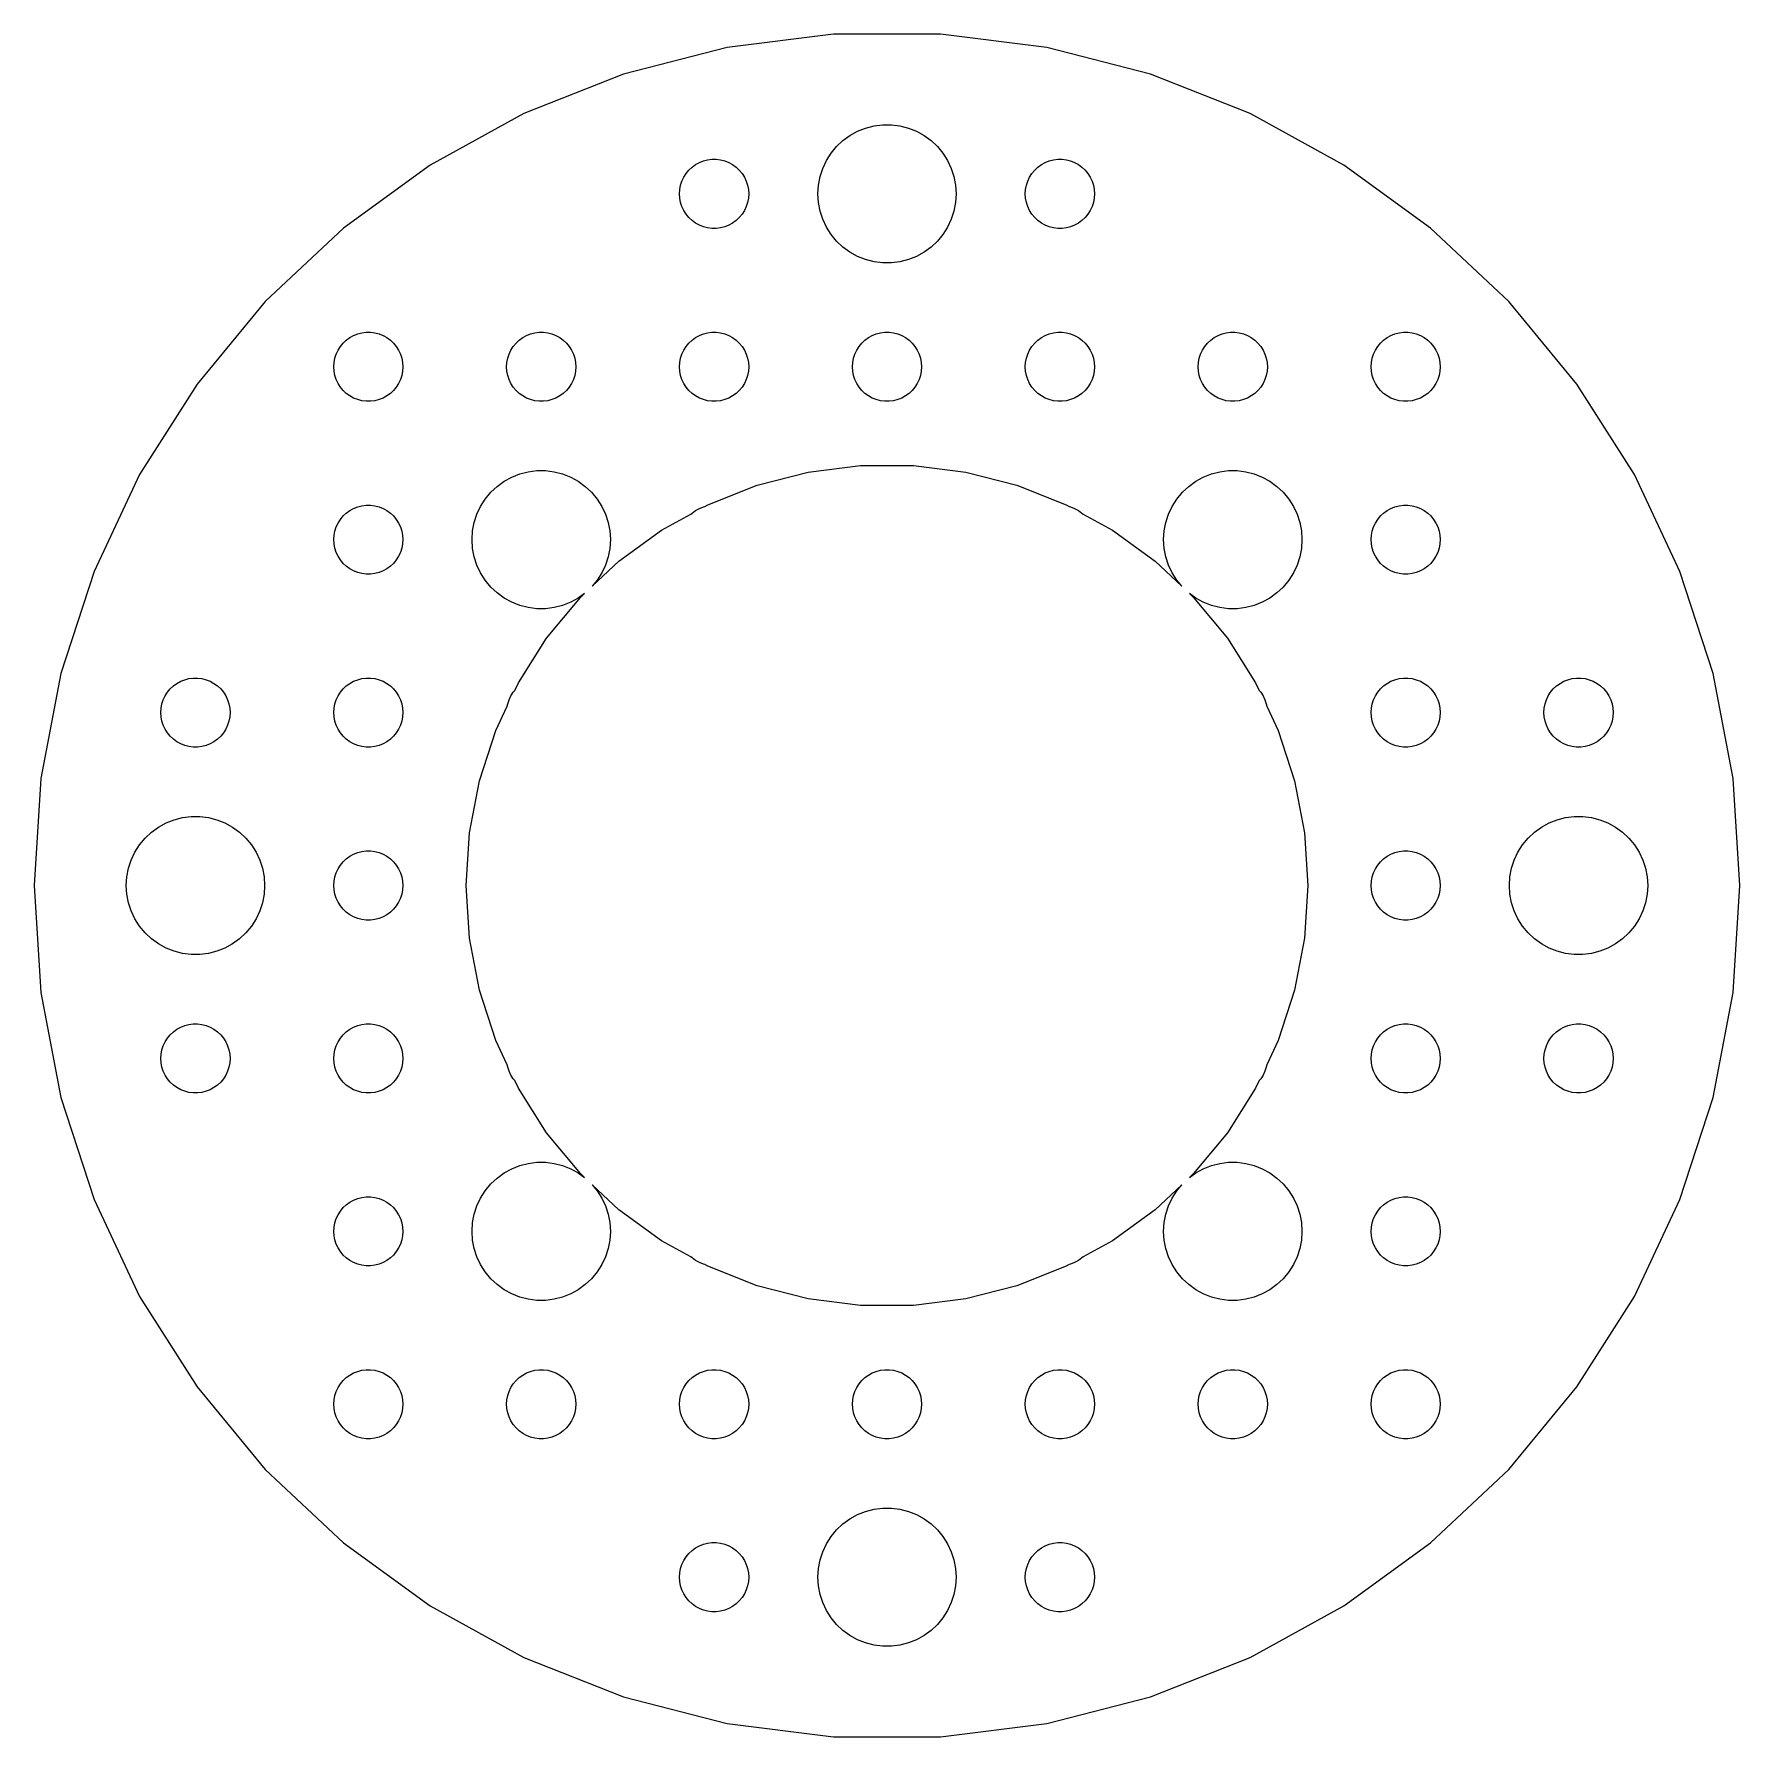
# Model space of a CAD drawing. Header units: metres. Extents: x -37 to 37, y -36.9 to 36.9.
import ezdxf

# ---------------------------------------------------------------- set-up
doc = ezdxf.new("R2010")
doc.units = ezdxf.units.M

msp = doc.modelspace()

# ---------------------------------------------------------------- linework, layer by layer
for p, q in [((-6.93311, 36.3446), (-11.4336, 35.1891)), ((-2.32324, 36.927), (-6.93311, 36.3446)), ((2.32324, 36.927), (-2.32324, 36.927)), ((6.93311, 36.3446), (2.32324, 36.927)), ((11.4336, 35.1891), (6.93311, 36.3446)), ((-11.4336, 35.1891), (-15.7538, 33.4786)), ((15.7538, 33.4786), (11.4336, 35.1891)), ((-15.7538, 33.4786), (-19.8256, 31.2401)), ((19.8256, 31.2401), (15.7538, 33.4786)), ((-1.60747, 32.533), (-1.27733, 32.7145)), ((-1.27733, 32.7145), (-0.927048, 32.8532)), ((-0.927048, 32.8532), (-0.562134, 32.9469)), ((-0.562134, 32.9469), (-0.18837, 32.9941)), ((-0.18837, 32.9941), (0.18837, 32.9941)), ((0.18837, 32.9941), (0.562134, 32.9469)), ((0.562134, 32.9469), (0.927048, 32.8532)), ((0.927048, 32.8532), (1.27733, 32.7145)), ((1.27733, 32.7145), (1.60747, 32.533)), ((-2.42705, 31.7634), (-2.1869, 32.0536)), ((-2.1869, 32.0536), (-1.91226, 32.3115)), ((-1.91226, 32.3115), (-1.60747, 32.533)), ((1.60747, 32.533), (1.91226, 32.3115)), ((1.91226, 32.3115), (2.1869, 32.0536)), ((2.1869, 32.0536), (2.42705, 31.7634)), ((-19.8256, 31.2401), (-23.5847, 28.509)), ((-8.59344, 31.0268), (-8.45613, 31.1558)), ((-8.45613, 31.1558), (-8.30373, 31.2665)), ((-8.30373, 31.2665), (-8.13866, 31.3572)), ((-8.13866, 31.3572), (-7.96352, 31.4266)), ((-7.96352, 31.4266), (-7.78107, 31.4734)), ((-7.78107, 31.4734), (-7.59418, 31.497)), ((-7.59418, 31.497), (-7.40581, 31.497)), ((-7.40581, 31.497), (-7.21892, 31.4734)), ((-7.21892, 31.4734), (-7.03647, 31.4266)), ((-7.03647, 31.4266), (-6.86133, 31.3572)), ((-6.86133, 31.3572), (-6.69626, 31.2665)), ((-6.69626, 31.2665), (-6.54385, 31.1558)), ((-6.54385, 31.1558), (-6.40654, 31.0268)), ((-2.90575, 30.7461), (-2.78932, 31.1044)), ((-2.78932, 31.1044), (-2.62891, 31.4453)), ((-2.62891, 31.4453), (-2.42705, 31.7634)), ((2.42705, 31.7634), (2.62891, 31.4453)), ((2.62891, 31.4453), (2.78932, 31.1044)), ((2.78932, 31.1044), (2.90575, 30.7461)), ((6.40654, 31.0268), (6.54385, 31.1558)), ((6.54385, 31.1558), (6.69626, 31.2665)), ((6.69626, 31.2665), (6.86133, 31.3572)), ((6.86133, 31.3572), (7.03647, 31.4266)), ((7.03647, 31.4266), (7.21892, 31.4734)), ((7.21892, 31.4734), (7.40581, 31.497)), ((7.40581, 31.497), (7.59418, 31.497)), ((7.59418, 31.497), (7.78107, 31.4734)), ((7.78107, 31.4734), (7.96352, 31.4266)), ((7.96352, 31.4266), (8.13866, 31.3572)), ((8.13866, 31.3572), (8.30373, 31.2665)), ((8.30373, 31.2665), (8.45613, 31.1558)), ((8.45613, 31.1558), (8.59344, 31.0268)), ((23.5847, 28.509), (19.8256, 31.2401)), ((-8.98816, 30.188), (-8.95287, 30.373)), ((-8.95287, 30.373), (-8.89465, 30.5522)), ((-8.89465, 30.5522), (-8.81445, 30.7226)), ((-8.81445, 30.7226), (-8.71352, 30.8817)), ((-8.71352, 30.8817), (-8.59344, 31.0268)), ((-6.40654, 31.0268), (-6.28647, 30.8817)), ((-6.28647, 30.8817), (-6.18553, 30.7226)), ((-6.18553, 30.7226), (-6.10533, 30.5522)), ((-6.10533, 30.5522), (-6.04712, 30.373)), ((-6.04712, 30.373), (-6.01183, 30.188)), ((-3, 30), (-2.97633, 30.376)), ((-2.97633, 30.376), (-2.90575, 30.7461)), ((2.90575, 30.7461), (2.97633, 30.376)), ((2.97633, 30.376), (3, 30)), ((6.01183, 30.188), (6.04712, 30.373)), ((6.04712, 30.373), (6.10533, 30.5522)), ((6.10533, 30.5522), (6.18553, 30.7226)), ((6.18553, 30.7226), (6.28647, 30.8817)), ((6.28647, 30.8817), (6.40654, 31.0268)), ((8.59344, 31.0268), (8.71352, 30.8817)), ((8.71352, 30.8817), (8.81445, 30.7226)), ((8.81445, 30.7226), (8.89465, 30.5522)), ((8.89465, 30.5522), (8.95287, 30.373)), ((8.95287, 30.373), (8.98816, 30.188)), ((-9, 30), (-8.98816, 30.188)), ((-8.98816, 29.812), (-9, 30)), ((-8.95287, 29.627), (-8.98816, 29.812)), ((-8.89465, 29.4478), (-8.95287, 29.627)), ((-6.04712, 29.627), (-6.10533, 29.4478)), ((-6.01183, 29.812), (-6.04712, 29.627)), ((-6.01183, 30.188), (-6, 30)), ((-6, 30), (-6.01183, 29.812)), ((-2.97633, 29.624), (-3, 30)), ((-2.90575, 29.2539), (-2.97633, 29.624)), ((2.97633, 29.624), (2.90575, 29.2539)), ((3, 30), (2.97633, 29.624)), ((6, 30), (6.01183, 30.188)), ((6.01183, 29.812), (6, 30)), ((6.04712, 29.627), (6.01183, 29.812)), ((6.10533, 29.4478), (6.04712, 29.627)), ((8.95287, 29.627), (8.89465, 29.4478)), ((8.98816, 29.812), (8.95287, 29.627)), ((8.98816, 30.188), (9, 30)), ((9, 30), (8.98816, 29.812)), ((-8.81445, 29.2774), (-8.89465, 29.4478)), ((-8.71352, 29.1183), (-8.81445, 29.2774)), ((-8.59344, 28.9732), (-8.71352, 29.1183)), ((-8.45613, 28.8442), (-8.59344, 28.9732)), ((-6.40654, 28.9732), (-6.54385, 28.8442)), ((-6.28647, 29.1183), (-6.40654, 28.9732)), ((-6.18553, 29.2774), (-6.28647, 29.1183)), ((-6.10533, 29.4478), (-6.18553, 29.2774)), ((-2.78932, 28.8956), (-2.90575, 29.2539)), ((-2.62891, 28.5547), (-2.78932, 28.8956)), ((2.78932, 28.8956), (2.62891, 28.5547)), ((2.90575, 29.2539), (2.78932, 28.8956)), ((6.18553, 29.2774), (6.10533, 29.4478)), ((6.28647, 29.1183), (6.18553, 29.2774)), ((6.40654, 28.9732), (6.28647, 29.1183)), ((6.54385, 28.8442), (6.40654, 28.9732)), ((8.59344, 28.9732), (8.45613, 28.8442)), ((8.71352, 29.1183), (8.59344, 28.9732)), ((8.81445, 29.2774), (8.71352, 29.1183)), ((8.89465, 29.4478), (8.81445, 29.2774)), ((-23.5847, 28.509), (-26.9718, 25.3282)), ((-8.30373, 28.7335), (-8.45613, 28.8442)), ((-8.13866, 28.6427), (-8.30373, 28.7335)), ((-7.96352, 28.5734), (-8.13866, 28.6427)), ((-7.78107, 28.5266), (-7.96352, 28.5734)), ((-7.59418, 28.503), (-7.78107, 28.5266)), ((-7.40581, 28.503), (-7.59418, 28.503)), ((-7.21892, 28.5266), (-7.40581, 28.503)), ((-7.03647, 28.5734), (-7.21892, 28.5266)), ((-6.86133, 28.6427), (-7.03647, 28.5734)), ((-6.69626, 28.7335), (-6.86133, 28.6427)), ((-6.54385, 28.8442), (-6.69626, 28.7335)), ((-2.42705, 28.2366), (-2.62891, 28.5547)), ((-2.1869, 27.9464), (-2.42705, 28.2366)), ((2.42705, 28.2366), (2.1869, 27.9464)), ((2.62891, 28.5547), (2.42705, 28.2366)), ((6.69626, 28.7335), (6.54385, 28.8442)), ((6.86133, 28.6427), (6.69626, 28.7335)), ((7.03647, 28.5734), (6.86133, 28.6427)), ((7.21892, 28.5266), (7.03647, 28.5734)), ((7.40581, 28.503), (7.21892, 28.5266)), ((7.59418, 28.503), (7.40581, 28.503)), ((7.78107, 28.5266), (7.59418, 28.503)), ((7.96352, 28.5734), (7.78107, 28.5266)), ((8.13866, 28.6427), (7.96352, 28.5734)), ((8.30373, 28.7335), (8.13866, 28.6427)), ((8.45613, 28.8442), (8.30373, 28.7335)), ((26.9718, 25.3282), (23.5847, 28.509)), ((-1.91226, 27.6884), (-2.1869, 27.9464)), ((-1.60747, 27.467), (-1.91226, 27.6884)), ((-1.27733, 27.2855), (-1.60747, 27.467)), ((1.60747, 27.467), (1.27733, 27.2855)), ((1.91226, 27.6884), (1.60747, 27.467)), ((2.1869, 27.9464), (1.91226, 27.6884)), ((-0.927048, 27.1468), (-1.27733, 27.2855)), ((-0.562134, 27.0531), (-0.927048, 27.1468)), ((-0.18837, 27.0059), (-0.562134, 27.0531)), ((0.18837, 27.0059), (-0.18837, 27.0059)), ((0.562134, 27.0531), (0.18837, 27.0059)), ((0.927048, 27.1468), (0.562134, 27.0531)), ((1.27733, 27.2855), (0.927048, 27.1468)), ((-26.9718, 25.3282), (-29.9336, 21.748)), ((29.9336, 21.748), (26.9718, 25.3282)), ((-23.4561, 23.6558), (-23.3037, 23.7665)), ((-23.3037, 23.7665), (-23.1387, 23.8572)), ((-23.1387, 23.8572), (-22.9635, 23.9266)), ((-22.9635, 23.9266), (-22.7811, 23.9734)), ((-22.7811, 23.9734), (-22.5942, 23.997)), ((-22.5942, 23.997), (-22.4058, 23.997)), ((-22.4058, 23.997), (-22.2189, 23.9734)), ((-22.2189, 23.9734), (-22.0365, 23.9266)), ((-22.0365, 23.9266), (-21.8613, 23.8572)), ((-21.8613, 23.8572), (-21.6963, 23.7665)), ((-21.6963, 23.7665), (-21.5439, 23.6558)), ((-15.9561, 23.6558), (-15.8037, 23.7665)), ((-15.8037, 23.7665), (-15.6387, 23.8572)), ((-15.6387, 23.8572), (-15.4635, 23.9266)), ((-15.4635, 23.9266), (-15.2811, 23.9734)), ((-15.2811, 23.9734), (-15.0942, 23.997)), ((-15.0942, 23.997), (-14.9058, 23.997)), ((-14.9058, 23.997), (-14.7189, 23.9734)), ((-14.7189, 23.9734), (-14.5365, 23.9266)), ((-14.5365, 23.9266), (-14.3613, 23.8572)), ((-14.3613, 23.8572), (-14.1963, 23.7665)), ((-14.1963, 23.7665), (-14.0439, 23.6558)), ((-8.45613, 23.6558), (-8.30373, 23.7665)), ((-8.30373, 23.7665), (-8.13866, 23.8572)), ((-8.13866, 23.8572), (-7.96352, 23.9266)), ((-7.96352, 23.9266), (-7.78107, 23.9734)), ((-7.78107, 23.9734), (-7.59418, 23.997)), ((-7.59418, 23.997), (-7.40581, 23.997)), ((-7.40581, 23.997), (-7.21892, 23.9734)), ((-7.21892, 23.9734), (-7.03647, 23.9266)), ((-7.03647, 23.9266), (-6.86133, 23.8572)), ((-6.86133, 23.8572), (-6.69626, 23.7665)), ((-6.69626, 23.7665), (-6.54385, 23.6558)), ((-0.956131, 23.6558), (-0.803726, 23.7665)), ((-0.803726, 23.7665), (-0.638657, 23.8572)), ((-0.638657, 23.8572), (-0.463516, 23.9266)), ((-0.463516, 23.9266), (-0.281067, 23.9734)), ((-0.281067, 23.9734), (-0.094177, 23.997)), ((-0.094177, 23.997), (0.094177, 23.997)), ((0.094177, 23.997), (0.281067, 23.9734)), ((0.281067, 23.9734), (0.463516, 23.9266)), ((0.463516, 23.9266), (0.638657, 23.8572)), ((0.638657, 23.8572), (0.803726, 23.7665)), ((0.803726, 23.7665), (0.956131, 23.6558)), ((6.54385, 23.6558), (6.69626, 23.7665)), ((6.69626, 23.7665), (6.86133, 23.8572)), ((6.86133, 23.8572), (7.03647, 23.9266)), ((7.03647, 23.9266), (7.21892, 23.9734)), ((7.21892, 23.9734), (7.40581, 23.997)), ((7.40581, 23.997), (7.59418, 23.997)), ((7.59418, 23.997), (7.78107, 23.9734)), ((7.78107, 23.9734), (7.96352, 23.9266)), ((7.96352, 23.9266), (8.13866, 23.8572)), ((8.13866, 23.8572), (8.30373, 23.7665)), ((8.30373, 23.7665), (8.45613, 23.6558)), ((14.0439, 23.6558), (14.1963, 23.7665)), ((14.1963, 23.7665), (14.3613, 23.8572)), ((14.3613, 23.8572), (14.5365, 23.9266)), ((14.5365, 23.9266), (14.7189, 23.9734)), ((14.7189, 23.9734), (14.9058, 23.997)), ((14.9058, 23.997), (15.0942, 23.997)), ((15.0942, 23.997), (15.2811, 23.9734)), ((15.2811, 23.9734), (15.4635, 23.9266)), ((15.4635, 23.9266), (15.6387, 23.8572)), ((15.6387, 23.8572), (15.8037, 23.7665)), ((15.8037, 23.7665), (15.9561, 23.6558)), ((21.5439, 23.6558), (21.6963, 23.7665)), ((21.6963, 23.7665), (21.8613, 23.8572)), ((21.8613, 23.8572), (22.0365, 23.9266)), ((22.0365, 23.9266), (22.2189, 23.9734)), ((22.2189, 23.9734), (22.4058, 23.997)), ((22.4058, 23.997), (22.5942, 23.997)), ((22.5942, 23.997), (22.7811, 23.9734)), ((22.7811, 23.9734), (22.9635, 23.9266)), ((22.9635, 23.9266), (23.1387, 23.8572)), ((23.1387, 23.8572), (23.3037, 23.7665)), ((23.3037, 23.7665), (23.4561, 23.6558)), ((-23.9529, 22.873), (-23.8947, 23.0522)), ((-23.8947, 23.0522), (-23.8145, 23.2226)), ((-23.8145, 23.2226), (-23.7135, 23.3817)), ((-23.7135, 23.3817), (-23.5934, 23.5268)), ((-23.5934, 23.5268), (-23.4561, 23.6558)), ((-21.5439, 23.6558), (-21.4065, 23.5268)), ((-21.4065, 23.5268), (-21.2865, 23.3817)), ((-21.2865, 23.3817), (-21.1855, 23.2226)), ((-21.1855, 23.2226), (-21.1053, 23.0522)), ((-21.1053, 23.0522), (-21.0471, 22.873)), ((-16.4529, 22.873), (-16.3947, 23.0522)), ((-16.3947, 23.0522), (-16.3145, 23.2226)), ((-16.3145, 23.2226), (-16.2135, 23.3817)), ((-16.2135, 23.3817), (-16.0934, 23.5268)), ((-16.0934, 23.5268), (-15.9561, 23.6558)), ((-14.0439, 23.6558), (-13.9065, 23.5268)), ((-13.9065, 23.5268), (-13.7865, 23.3817)), ((-13.7865, 23.3817), (-13.6855, 23.2226)), ((-13.6855, 23.2226), (-13.6053, 23.0522)), ((-13.6053, 23.0522), (-13.5471, 22.873)), ((-8.95287, 22.873), (-8.89465, 23.0522)), ((-8.89465, 23.0522), (-8.81445, 23.2226)), ((-8.81445, 23.2226), (-8.71352, 23.3817)), ((-8.71352, 23.3817), (-8.59344, 23.5268)), ((-8.59344, 23.5268), (-8.45613, 23.6558)), ((-6.54385, 23.6558), (-6.40654, 23.5268)), ((-6.40654, 23.5268), (-6.28647, 23.3817)), ((-6.28647, 23.3817), (-6.18553, 23.2226)), ((-6.18553, 23.2226), (-6.10533, 23.0522)), ((-6.10533, 23.0522), (-6.04712, 22.873)), ((-1.45287, 22.873), (-1.39465, 23.0522)), ((-1.39465, 23.0522), (-1.31445, 23.2226)), ((-1.31445, 23.2226), (-1.21352, 23.3817)), ((-1.21352, 23.3817), (-1.09344, 23.5268)), ((-1.09344, 23.5268), (-0.956131, 23.6558)), ((0.956131, 23.6558), (1.09344, 23.5268)), ((1.09344, 23.5268), (1.21352, 23.3817)), ((1.21352, 23.3817), (1.31445, 23.2226)), ((1.31445, 23.2226), (1.39465, 23.0522)), ((1.39465, 23.0522), (1.45287, 22.873)), ((6.04712, 22.873), (6.10533, 23.0522)), ((6.10533, 23.0522), (6.18553, 23.2226)), ((6.18553, 23.2226), (6.28647, 23.3817)), ((6.28647, 23.3817), (6.40654, 23.5268)), ((6.40654, 23.5268), (6.54385, 23.6558)), ((8.45613, 23.6558), (8.59344, 23.5268)), ((8.59344, 23.5268), (8.71352, 23.3817)), ((8.71352, 23.3817), (8.81445, 23.2226)), ((8.81445, 23.2226), (8.89465, 23.0522)), ((8.89465, 23.0522), (8.95287, 22.873)), ((13.5471, 22.873), (13.6053, 23.0522)), ((13.6053, 23.0522), (13.6855, 23.2226)), ((13.6855, 23.2226), (13.7865, 23.3817)), ((13.7865, 23.3817), (13.9065, 23.5268)), ((13.9065, 23.5268), (14.0439, 23.6558)), ((15.9561, 23.6558), (16.0934, 23.5268)), ((16.0934, 23.5268), (16.2135, 23.3817)), ((16.2135, 23.3817), (16.3145, 23.2226)), ((16.3145, 23.2226), (16.3947, 23.0522)), ((16.3947, 23.0522), (16.4529, 22.873)), ((21.0471, 22.873), (21.1053, 23.0522)), ((21.1053, 23.0522), (21.1855, 23.2226)), ((21.1855, 23.2226), (21.2865, 23.3817)), ((21.2865, 23.3817), (21.4065, 23.5268)), ((21.4065, 23.5268), (21.5439, 23.6558)), ((23.4561, 23.6558), (23.5934, 23.5268)), ((23.5934, 23.5268), (23.7135, 23.3817)), ((23.7135, 23.3817), (23.8145, 23.2226)), ((23.8145, 23.2226), (23.8947, 23.0522)), ((23.8947, 23.0522), (23.9529, 22.873)), ((-24, 22.5), (-23.9882, 22.688)), ((-23.9882, 22.312), (-24, 22.5)), ((-23.9882, 22.688), (-23.9529, 22.873)), ((-23.9529, 22.127), (-23.9882, 22.312)), ((-21.0471, 22.873), (-21.0118, 22.688)), ((-21.0118, 22.312), (-21.0471, 22.127)), ((-21.0118, 22.688), (-21, 22.5)), ((-21, 22.5), (-21.0118, 22.312)), ((-16.5, 22.5), (-16.4882, 22.688)), ((-16.4882, 22.312), (-16.5, 22.5)), ((-16.4882, 22.688), (-16.4529, 22.873)), ((-16.4529, 22.127), (-16.4882, 22.312)), ((-13.5471, 22.873), (-13.5118, 22.688)), ((-13.5118, 22.312), (-13.5471, 22.127)), ((-13.5118, 22.688), (-13.5, 22.5)), ((-13.5, 22.5), (-13.5118, 22.312)), ((-9, 22.5), (-8.98816, 22.688)), ((-8.98816, 22.312), (-9, 22.5)), ((-8.98816, 22.688), (-8.95287, 22.873)), ((-8.95287, 22.127), (-8.98816, 22.312)), ((-6.04712, 22.873), (-6.01183, 22.688)), ((-6.01183, 22.312), (-6.04712, 22.127)), ((-6.01183, 22.688), (-6, 22.5)), ((-6, 22.5), (-6.01183, 22.312)), ((-1.5, 22.5), (-1.48816, 22.688)), ((-1.48816, 22.312), (-1.5, 22.5)), ((-1.48816, 22.688), (-1.45287, 22.873)), ((-1.45287, 22.127), (-1.48816, 22.312)), ((1.45287, 22.873), (1.48816, 22.688)), ((1.48816, 22.312), (1.45287, 22.127)), ((1.48816, 22.688), (1.5, 22.5)), ((1.5, 22.5), (1.48816, 22.312)), ((6, 22.5), (6.01183, 22.688)), ((6.01183, 22.312), (6, 22.5)), ((6.01183, 22.688), (6.04712, 22.873)), ((6.04712, 22.127), (6.01183, 22.312)), ((8.95287, 22.873), (8.98816, 22.688)), ((8.98816, 22.312), (8.95287, 22.127)), ((8.98816, 22.688), (9, 22.5)), ((9, 22.5), (8.98816, 22.312)), ((13.5, 22.5), (13.5118, 22.688)), ((13.5118, 22.312), (13.5, 22.5)), ((13.5118, 22.688), (13.5471, 22.873)), ((13.5471, 22.127), (13.5118, 22.312)), ((16.4529, 22.873), (16.4882, 22.688)), ((16.4882, 22.312), (16.4529, 22.127)), ((16.4882, 22.688), (16.5, 22.5)), ((16.5, 22.5), (16.4882, 22.312)), ((21, 22.5), (21.0118, 22.688)), ((21.0118, 22.312), (21, 22.5)), ((21.0118, 22.688), (21.0471, 22.873)), ((21.0471, 22.127), (21.0118, 22.312)), ((23.9529, 22.873), (23.9882, 22.688)), ((23.9882, 22.312), (23.9529, 22.127)), ((23.9882, 22.688), (24, 22.5)), ((24, 22.5), (23.9882, 22.312)), ((-29.9336, 21.748), (-32.4233, 17.8249)), ((-23.8947, 21.9478), (-23.9529, 22.127)), ((-23.8145, 21.7774), (-23.8947, 21.9478)), ((-23.7135, 21.6183), (-23.8145, 21.7774)), ((-23.5934, 21.4732), (-23.7135, 21.6183)), ((-23.4561, 21.3442), (-23.5934, 21.4732)), ((-21.4065, 21.4732), (-21.5439, 21.3442)), ((-21.2865, 21.6183), (-21.4065, 21.4732)), ((-21.1855, 21.7774), (-21.2865, 21.6183)), ((-21.1053, 21.9478), (-21.1855, 21.7774)), ((-21.0471, 22.127), (-21.1053, 21.9478)), ((-16.3947, 21.9478), (-16.4529, 22.127)), ((-16.3145, 21.7774), (-16.3947, 21.9478)), ((-16.2135, 21.6183), (-16.3145, 21.7774)), ((-16.0934, 21.4732), (-16.2135, 21.6183)), ((-15.9561, 21.3442), (-16.0934, 21.4732)), ((-13.9065, 21.4732), (-14.0439, 21.3442)), ((-13.7865, 21.6183), (-13.9065, 21.4732)), ((-13.6855, 21.7774), (-13.7865, 21.6183)), ((-13.6053, 21.9478), (-13.6855, 21.7774)), ((-13.5471, 22.127), (-13.6053, 21.9478)), ((-8.89465, 21.9478), (-8.95287, 22.127)), ((-8.81445, 21.7774), (-8.89465, 21.9478)), ((-8.71352, 21.6183), (-8.81445, 21.7774)), ((-8.59344, 21.4732), (-8.71352, 21.6183)), ((-8.45613, 21.3442), (-8.59344, 21.4732)), ((-6.40654, 21.4732), (-6.54385, 21.3442)), ((-6.28647, 21.6183), (-6.40654, 21.4732)), ((-6.18553, 21.7774), (-6.28647, 21.6183)), ((-6.10533, 21.9478), (-6.18553, 21.7774)), ((-6.04712, 22.127), (-6.10533, 21.9478)), ((-1.39465, 21.9478), (-1.45287, 22.127)), ((-1.31445, 21.7774), (-1.39465, 21.9478)), ((-1.21352, 21.6183), (-1.31445, 21.7774)), ((-1.09344, 21.4732), (-1.21352, 21.6183)), ((-0.956131, 21.3442), (-1.09344, 21.4732)), ((1.09344, 21.4732), (0.956131, 21.3442)), ((1.21352, 21.6183), (1.09344, 21.4732)), ((1.31445, 21.7774), (1.21352, 21.6183)), ((1.39465, 21.9478), (1.31445, 21.7774)), ((1.45287, 22.127), (1.39465, 21.9478)), ((6.10533, 21.9478), (6.04712, 22.127)), ((6.18553, 21.7774), (6.10533, 21.9478)), ((6.28647, 21.6183), (6.18553, 21.7774)), ((6.40654, 21.4732), (6.28647, 21.6183)), ((6.54385, 21.3442), (6.40654, 21.4732)), ((8.59344, 21.4732), (8.45613, 21.3442)), ((8.71352, 21.6183), (8.59344, 21.4732)), ((8.81445, 21.7774), (8.71352, 21.6183)), ((8.89465, 21.9478), (8.81445, 21.7774)), ((8.95287, 22.127), (8.89465, 21.9478)), ((13.6053, 21.9478), (13.5471, 22.127)), ((13.6855, 21.7774), (13.6053, 21.9478)), ((13.7865, 21.6183), (13.6855, 21.7774)), ((13.9065, 21.4732), (13.7865, 21.6183)), ((14.0439, 21.3442), (13.9065, 21.4732)), ((16.0934, 21.4732), (15.9561, 21.3442)), ((16.2135, 21.6183), (16.0934, 21.4732)), ((16.3145, 21.7774), (16.2135, 21.6183)), ((16.3947, 21.9478), (16.3145, 21.7774)), ((16.4529, 22.127), (16.3947, 21.9478)), ((21.1053, 21.9478), (21.0471, 22.127)), ((21.1855, 21.7774), (21.1053, 21.9478)), ((21.2865, 21.6183), (21.1855, 21.7774)), ((21.4065, 21.4732), (21.2865, 21.6183)), ((21.5439, 21.3442), (21.4065, 21.4732)), ((23.5934, 21.4732), (23.4561, 21.3442)), ((23.7135, 21.6183), (23.5934, 21.4732)), ((23.8145, 21.7774), (23.7135, 21.6183)), ((23.8947, 21.9478), (23.8145, 21.7774)), ((23.9529, 22.127), (23.8947, 21.9478)), ((32.4233, 17.8249), (29.9336, 21.748)), ((-23.3037, 21.2335), (-23.4561, 21.3442)), ((-23.1387, 21.1427), (-23.3037, 21.2335)), ((-22.9635, 21.0734), (-23.1387, 21.1427)), ((-22.7811, 21.0266), (-22.9635, 21.0734)), ((-22.5942, 21.003), (-22.7811, 21.0266)), ((-22.4058, 21.003), (-22.5942, 21.003)), ((-22.2189, 21.0266), (-22.4058, 21.003)), ((-22.0365, 21.0734), (-22.2189, 21.0266)), ((-21.8613, 21.1427), (-22.0365, 21.0734)), ((-21.6963, 21.2335), (-21.8613, 21.1427)), ((-21.5439, 21.3442), (-21.6963, 21.2335)), ((-15.8037, 21.2335), (-15.9561, 21.3442)), ((-15.6387, 21.1427), (-15.8037, 21.2335)), ((-15.4635, 21.0734), (-15.6387, 21.1427)), ((-15.2811, 21.0266), (-15.4635, 21.0734)), ((-15.0942, 21.003), (-15.2811, 21.0266)), ((-14.9058, 21.003), (-15.0942, 21.003)), ((-14.7189, 21.0266), (-14.9058, 21.003)), ((-14.5365, 21.0734), (-14.7189, 21.0266)), ((-14.3613, 21.1427), (-14.5365, 21.0734)), ((-14.1963, 21.2335), (-14.3613, 21.1427)), ((-14.0439, 21.3442), (-14.1963, 21.2335)), ((-8.30373, 21.2335), (-8.45613, 21.3442)), ((-8.13866, 21.1427), (-8.30373, 21.2335)), ((-7.96352, 21.0734), (-8.13866, 21.1427)), ((-7.78107, 21.0266), (-7.96352, 21.0734)), ((-7.59418, 21.003), (-7.78107, 21.0266)), ((-7.40581, 21.003), (-7.59418, 21.003)), ((-7.21892, 21.0266), (-7.40581, 21.003)), ((-7.03647, 21.0734), (-7.21892, 21.0266)), ((-6.86133, 21.1427), (-7.03647, 21.0734)), ((-6.69626, 21.2335), (-6.86133, 21.1427)), ((-6.54385, 21.3442), (-6.69626, 21.2335)), ((-0.803726, 21.2335), (-0.956131, 21.3442)), ((-0.638657, 21.1427), (-0.803726, 21.2335)), ((-0.463516, 21.0734), (-0.638657, 21.1427)), ((-0.281067, 21.0266), (-0.463516, 21.0734)), ((-0.094177, 21.003), (-0.281067, 21.0266)), ((0.094177, 21.003), (-0.094177, 21.003)), ((0.281067, 21.0266), (0.094177, 21.003)), ((0.463516, 21.0734), (0.281067, 21.0266)), ((0.638657, 21.1427), (0.463516, 21.0734)), ((0.803726, 21.2335), (0.638657, 21.1427)), ((0.956131, 21.3442), (0.803726, 21.2335)), ((6.69626, 21.2335), (6.54385, 21.3442)), ((6.86133, 21.1427), (6.69626, 21.2335)), ((7.03647, 21.0734), (6.86133, 21.1427)), ((7.21892, 21.0266), (7.03647, 21.0734)), ((7.40581, 21.003), (7.21892, 21.0266)), ((7.59418, 21.003), (7.40581, 21.003)), ((7.78107, 21.0266), (7.59418, 21.003)), ((7.96352, 21.0734), (7.78107, 21.0266)), ((8.13866, 21.1427), (7.96352, 21.0734)), ((8.30373, 21.2335), (8.13866, 21.1427)), ((8.45613, 21.3442), (8.30373, 21.2335)), ((14.1963, 21.2335), (14.0439, 21.3442)), ((14.3613, 21.1427), (14.1963, 21.2335)), ((14.5365, 21.0734), (14.3613, 21.1427)), ((14.7189, 21.0266), (14.5365, 21.0734)), ((14.9058, 21.003), (14.7189, 21.0266)), ((15.0942, 21.003), (14.9058, 21.003)), ((15.2811, 21.0266), (15.0942, 21.003)), ((15.4635, 21.0734), (15.2811, 21.0266)), ((15.6387, 21.1427), (15.4635, 21.0734)), ((15.8037, 21.2335), (15.6387, 21.1427)), ((15.9561, 21.3442), (15.8037, 21.2335)), ((21.6963, 21.2335), (21.5439, 21.3442)), ((21.8613, 21.1427), (21.6963, 21.2335)), ((22.0365, 21.0734), (21.8613, 21.1427)), ((22.2189, 21.0266), (22.0365, 21.0734)), ((22.4058, 21.003), (22.2189, 21.0266)), ((22.5942, 21.003), (22.4058, 21.003)), ((22.7811, 21.0266), (22.5942, 21.003)), ((22.9635, 21.0734), (22.7811, 21.0266)), ((23.1387, 21.1427), (22.9635, 21.0734)), ((23.3037, 21.2335), (23.1387, 21.1427)), ((23.4561, 21.3442), (23.3037, 21.2335)), ((-32.4233, 17.8249), (-34.4017, 13.6206)), ((-16.2773, 17.7145), (-15.927, 17.8532)), ((-15.927, 17.8532), (-15.5621, 17.9469)), ((-15.5621, 17.9469), (-15.1884, 17.9941)), ((-15.1884, 17.9941), (-14.8116, 17.9941)), ((-14.8116, 17.9941), (-14.4379, 17.9469)), ((-14.4379, 17.9469), (-14.0729, 17.8532)), ((-14.0729, 17.8532), (-13.7227, 17.7145)), ((-5.63956, 17.3568), (-3.41971, 17.9267)), ((-3.41971, 17.9267), (-1.14592, 18.214)), ((-1.14592, 18.214), (1.14592, 18.214)), ((1.14592, 18.214), (3.41971, 17.9267)), ((3.41971, 17.9267), (5.63956, 17.3568)), ((13.7227, 17.7145), (14.0729, 17.8532)), ((14.0729, 17.8532), (14.4379, 17.9469)), ((14.4379, 17.9469), (14.8116, 17.9941)), ((14.8116, 17.9941), (15.1884, 17.9941)), ((15.1884, 17.9941), (15.5621, 17.9469)), ((15.5621, 17.9469), (15.927, 17.8532)), ((15.927, 17.8532), (16.2773, 17.7145)), ((34.4017, 13.6206), (32.4233, 17.8249)), ((-17.427, 16.7634), (-17.1869, 17.0536)), ((-17.1869, 17.0536), (-16.9123, 17.3115)), ((-16.9123, 17.3115), (-16.6075, 17.533)), ((-16.6075, 17.533), (-16.2773, 17.7145)), ((-13.7227, 17.7145), (-13.3925, 17.533)), ((-13.3925, 17.533), (-13.0877, 17.3115)), ((-13.0877, 17.3115), (-12.8131, 17.0536)), ((-12.8131, 17.0536), (-12.5729, 16.7634)), ((-7.77046, 16.5131), (-5.63956, 17.3568)), ((5.63956, 17.3568), (7.77046, 16.5131)), ((12.5729, 16.7634), (12.8131, 17.0536)), ((12.8131, 17.0536), (13.0877, 17.3115)), ((13.0877, 17.3115), (13.3925, 17.533)), ((13.3925, 17.533), (13.7227, 17.7145)), ((16.2773, 17.7145), (16.6075, 17.533)), ((16.6075, 17.533), (16.9123, 17.3115)), ((16.9123, 17.3115), (17.1869, 17.0536)), ((17.1869, 17.0536), (17.427, 16.7634)), ((-23.3037, 16.2665), (-23.1387, 16.3572)), ((-23.1387, 16.3572), (-22.9635, 16.4266)), ((-22.9635, 16.4266), (-22.7811, 16.4734)), ((-22.7811, 16.4734), (-22.5942, 16.497)), ((-22.5942, 16.497), (-22.4058, 16.497)), ((-22.4058, 16.497), (-22.2189, 16.4734)), ((-22.2189, 16.4734), (-22.0365, 16.4266)), ((-22.0365, 16.4266), (-21.8613, 16.3572)), ((-21.8613, 16.3572), (-21.6963, 16.2665)), ((-17.7893, 16.1044), (-17.6289, 16.4453)), ((-17.6289, 16.4453), (-17.427, 16.7634)), ((-12.5729, 16.7634), (-12.3711, 16.4453)), ((-12.3711, 16.4453), (-12.2107, 16.1044)), ((-8.30373, 16.2665), (-8.13866, 16.3572)), ((-8.13866, 16.3572), (-7.96352, 16.4266)), ((-7.96352, 16.4266), (-7.89655, 16.4438)), ((-7.89655, 16.4438), (-7.77046, 16.5131)), ((7.77046, 16.5131), (7.89655, 16.4438)), ((7.89655, 16.4438), (7.96352, 16.4266)), ((7.96352, 16.4266), (8.13866, 16.3572)), ((8.13866, 16.3572), (8.30373, 16.2665)), ((12.2107, 16.1044), (12.3711, 16.4453)), ((12.3711, 16.4453), (12.5729, 16.7634)), ((17.427, 16.7634), (17.6289, 16.4453)), ((17.6289, 16.4453), (17.7893, 16.1044)), ((21.6963, 16.2665), (21.8613, 16.3572)), ((21.8613, 16.3572), (22.0365, 16.4266)), ((22.0365, 16.4266), (22.2189, 16.4734)), ((22.2189, 16.4734), (22.4058, 16.497)), ((22.4058, 16.497), (22.5942, 16.497)), ((22.5942, 16.497), (22.7811, 16.4734)), ((22.7811, 16.4734), (22.9635, 16.4266)), ((22.9635, 16.4266), (23.1387, 16.3572)), ((23.1387, 16.3572), (23.3037, 16.2665)), ((-23.9529, 15.373), (-23.8947, 15.5522)), ((-23.8947, 15.5522), (-23.8145, 15.7226)), ((-23.8145, 15.7226), (-23.7135, 15.8817)), ((-23.7135, 15.8817), (-23.5934, 16.0268)), ((-23.5934, 16.0268), (-23.4561, 16.1558)), ((-23.4561, 16.1558), (-23.3037, 16.2665)), ((-21.6963, 16.2665), (-21.5439, 16.1558)), ((-21.5439, 16.1558), (-21.4065, 16.0268)), ((-21.4065, 16.0268), (-21.2865, 15.8817)), ((-21.2865, 15.8817), (-21.1855, 15.7226)), ((-21.1855, 15.7226), (-21.1053, 15.5522)), ((-21.1053, 15.5522), (-21.0471, 15.373)), ((-17.9763, 15.376), (-17.9057, 15.7461)), ((-17.9057, 15.7461), (-17.7893, 16.1044)), ((-12.2107, 16.1044), (-12.0942, 15.7461)), ((-12.0942, 15.7461), (-12.0237, 15.376)), ((-9.77882, 15.409), (-8.50653, 16.1084)), ((-8.50653, 16.1084), (-8.45613, 16.1558)), ((-8.45613, 16.1558), (-8.30373, 16.2665)), ((8.30373, 16.2665), (8.45613, 16.1558)), ((8.45613, 16.1558), (8.50653, 16.1084)), ((8.50653, 16.1084), (9.77882, 15.409)), ((12.0237, 15.376), (12.0942, 15.7461)), ((12.0942, 15.7461), (12.2107, 16.1044)), ((17.7893, 16.1044), (17.9057, 15.7461)), ((17.9057, 15.7461), (17.9763, 15.376)), ((21.0471, 15.373), (21.1053, 15.5522)), ((21.1053, 15.5522), (21.1855, 15.7226)), ((21.1855, 15.7226), (21.2865, 15.8817)), ((21.2865, 15.8817), (21.4065, 16.0268)), ((21.4065, 16.0268), (21.5439, 16.1558)), ((21.5439, 16.1558), (21.6963, 16.2665)), ((23.3037, 16.2665), (23.4561, 16.1558)), ((23.4561, 16.1558), (23.5934, 16.0268)), ((23.5934, 16.0268), (23.7135, 15.8817)), ((23.7135, 15.8817), (23.8145, 15.7226)), ((23.8145, 15.7226), (23.8947, 15.5522)), ((23.8947, 15.5522), (23.9529, 15.373)), ((-24, 15), (-23.9882, 15.188)), ((-23.9882, 14.812), (-24, 15)), ((-23.9882, 15.188), (-23.9529, 15.373)), ((-23.9529, 14.627), (-23.9882, 14.812)), ((-21.0471, 15.373), (-21.0118, 15.188)), ((-21.0118, 14.812), (-21.0471, 14.627)), ((-21.0118, 15.188), (-21, 15)), ((-21, 15), (-21.0118, 14.812)), ((-18, 15), (-17.9763, 15.376)), ((-17.9763, 14.624), (-18, 15)), ((-12.0237, 15.376), (-12, 15)), ((-12, 15), (-12.0237, 14.624)), ((-11.633, 14.0619), (-9.77882, 15.409)), ((9.77882, 15.409), (11.633, 14.0619)), ((12, 15), (12.0237, 15.376)), ((12.0237, 14.624), (12, 15)), ((17.9763, 15.376), (18, 15)), ((18, 15), (17.9763, 14.624)), ((21, 15), (21.0118, 15.188)), ((21.0118, 14.812), (21, 15)), ((21.0118, 15.188), (21.0471, 15.373)), ((21.0471, 14.627), (21.0118, 14.812)), ((23.9529, 15.373), (23.9882, 15.188)), ((23.9882, 14.812), (23.9529, 14.627)), ((23.9882, 15.188), (24, 15)), ((24, 15), (23.9882, 14.812)), ((-23.8947, 14.4478), (-23.9529, 14.627)), ((-23.8145, 14.2774), (-23.8947, 14.4478)), ((-23.7135, 14.1183), (-23.8145, 14.2774)), ((-23.5934, 13.9732), (-23.7135, 14.1183)), ((-21.2865, 14.1183), (-21.4065, 13.9732)), ((-21.1855, 14.2774), (-21.2865, 14.1183)), ((-21.1053, 14.4478), (-21.1855, 14.2774)), ((-21.0471, 14.627), (-21.1053, 14.4478)), ((-17.9057, 14.2539), (-17.9763, 14.624)), ((-17.7893, 13.8956), (-17.9057, 14.2539)), ((-12.786, 12.9791), (-11.633, 14.0619)), ((-12.0942, 14.2539), (-12.2107, 13.8956)), ((-12.0237, 14.624), (-12.0942, 14.2539)), ((11.633, 14.0619), (12.786, 12.9791)), ((12.0942, 14.2539), (12.0237, 14.624)), ((12.2107, 13.8956), (12.0942, 14.2539)), ((17.9057, 14.2539), (17.7893, 13.8956)), ((17.9763, 14.624), (17.9057, 14.2539)), ((21.1053, 14.4478), (21.0471, 14.627)), ((21.1855, 14.2774), (21.1053, 14.4478)), ((21.2865, 14.1183), (21.1855, 14.2774)), ((21.4065, 13.9732), (21.2865, 14.1183)), ((23.7135, 14.1183), (23.5934, 13.9732)), ((23.8145, 14.2774), (23.7135, 14.1183)), ((23.8947, 14.4478), (23.8145, 14.2774)), ((23.9529, 14.627), (23.8947, 14.4478)), ((-34.4017, 13.6206), (-35.8376, 9.20152)), ((-23.4561, 13.8442), (-23.5934, 13.9732)), ((-23.3037, 13.7335), (-23.4561, 13.8442)), ((-23.1387, 13.6427), (-23.3037, 13.7335)), ((-22.9635, 13.5734), (-23.1387, 13.6427)), ((-22.7811, 13.5266), (-22.9635, 13.5734)), ((-22.5942, 13.5029), (-22.7811, 13.5266)), ((-22.4058, 13.5029), (-22.5942, 13.5029)), ((-22.2189, 13.5266), (-22.4058, 13.5029)), ((-22.0365, 13.5734), (-22.2189, 13.5266)), ((-21.8613, 13.6427), (-22.0365, 13.5734)), ((-21.6963, 13.7335), (-21.8613, 13.6427)), ((-21.5439, 13.8442), (-21.6963, 13.7335)), ((-21.4065, 13.9732), (-21.5439, 13.8442)), ((-17.6289, 13.5547), (-17.7893, 13.8956)), ((-17.427, 13.2366), (-17.6289, 13.5547)), ((-12.3711, 13.5547), (-12.5729, 13.2366)), ((-12.2107, 13.8956), (-12.3711, 13.5547)), ((12.3711, 13.5547), (12.2107, 13.8956)), ((12.5729, 13.2366), (12.3711, 13.5547)), ((17.6289, 13.5547), (17.427, 13.2366)), ((17.7893, 13.8956), (17.6289, 13.5547)), ((21.5439, 13.8442), (21.4065, 13.9732)), ((21.6963, 13.7335), (21.5439, 13.8442)), ((21.8613, 13.6427), (21.6963, 13.7335)), ((22.0365, 13.5734), (21.8613, 13.6427)), ((22.2189, 13.5266), (22.0365, 13.5734)), ((22.4058, 13.5029), (22.2189, 13.5266)), ((22.5942, 13.5029), (22.4058, 13.5029)), ((22.7811, 13.5266), (22.5942, 13.5029)), ((22.9635, 13.5734), (22.7811, 13.5266)), ((23.1387, 13.6427), (22.9635, 13.5734)), ((23.3037, 13.7335), (23.1387, 13.6427)), ((23.4561, 13.8442), (23.3037, 13.7335)), ((23.5934, 13.9732), (23.4561, 13.8442)), ((35.8376, 9.20152), (34.4017, 13.6206)), ((-17.1869, 12.9464), (-17.427, 13.2366)), ((-16.9123, 12.6884), (-17.1869, 12.9464)), ((-16.6075, 12.467), (-16.9123, 12.6884)), ((-13.1221, 12.6635), (-13.3925, 12.467)), ((-13.3037, 12.493), (-13.1221, 12.6635)), ((-12.5729, 13.2366), (-12.786, 12.9791)), ((12.786, 12.9791), (12.5729, 13.2366)), ((13.3925, 12.467), (13.1221, 12.6635)), ((13.1221, 12.6635), (13.3037, 12.493)), ((16.9123, 12.6884), (16.6075, 12.467)), ((17.1869, 12.9464), (16.9123, 12.6884)), ((17.427, 13.2366), (17.1869, 12.9464)), ((-16.2773, 12.2855), (-16.6075, 12.467)), ((-15.927, 12.1468), (-16.2773, 12.2855)), ((-15.5621, 12.0531), (-15.927, 12.1468)), ((-15.1884, 12.0059), (-15.5621, 12.0531)), ((-14.8116, 12.0059), (-15.1884, 12.0059)), ((-14.4379, 12.0531), (-14.8116, 12.0059)), ((-14.7646, 10.7271), (-13.3037, 12.493)), ((-14.0729, 12.1468), (-14.4379, 12.0531)), ((-13.7227, 12.2855), (-14.0729, 12.1468)), ((-13.3925, 12.467), (-13.7227, 12.2855)), ((13.3037, 12.493), (14.7646, 10.7271)), ((13.7227, 12.2855), (13.3925, 12.467)), ((14.0729, 12.1468), (13.7227, 12.2855)), ((14.4379, 12.0531), (14.0729, 12.1468)), ((14.8116, 12.0059), (14.4379, 12.0531)), ((15.1884, 12.0059), (14.8116, 12.0059)), ((15.5621, 12.0531), (15.1884, 12.0059)), ((15.927, 12.1468), (15.5621, 12.0531)), ((16.2773, 12.2855), (15.927, 12.1468)), ((16.6075, 12.467), (16.2773, 12.2855)), ((-15.9926, 8.79199), (-14.7646, 10.7271)), ((14.7646, 10.7271), (15.9926, 8.79199)), ((-35.8376, 9.20152), (-36.7082, 4.63733)), ((-30.6387, 8.85724), (-30.4635, 8.92657)), ((-30.4635, 8.92657), (-30.2811, 8.97342)), ((-30.2811, 8.97342), (-30.0942, 8.99704)), ((-30.0942, 8.99704), (-29.9058, 8.99704)), ((-29.9058, 8.99704), (-29.7189, 8.97342)), ((-29.7189, 8.97342), (-29.5365, 8.92657)), ((-29.5365, 8.92657), (-29.3613, 8.85724)), ((-23.1387, 8.85724), (-22.9635, 8.92657)), ((-22.9635, 8.92657), (-22.7811, 8.97342)), ((-22.7811, 8.97342), (-22.5942, 8.99704)), ((-22.5942, 8.99704), (-22.4058, 8.99704)), ((-22.4058, 8.99704), (-22.2189, 8.97342)), ((-22.2189, 8.97342), (-22.0365, 8.92657)), ((-22.0365, 8.92657), (-21.8613, 8.85724)), ((21.8613, 8.85724), (22.0365, 8.92657)), ((22.0365, 8.92657), (22.2189, 8.97342)), ((22.2189, 8.97342), (22.4058, 8.99704)), ((22.4058, 8.99704), (22.5942, 8.99704)), ((22.5942, 8.99704), (22.7811, 8.97342)), ((22.7811, 8.97342), (22.9635, 8.92657)), ((22.9635, 8.92657), (23.1387, 8.85724)), ((29.3613, 8.85724), (29.5365, 8.92657)), ((29.5365, 8.92657), (29.7189, 8.97342)), ((29.7189, 8.97342), (29.9058, 8.99704)), ((29.9058, 8.99704), (30.0942, 8.99704)), ((30.0942, 8.99704), (30.2811, 8.97342)), ((30.2811, 8.97342), (30.4635, 8.92657)), ((30.4635, 8.92657), (30.6387, 8.85724)), ((36.7082, 4.63733), (35.8376, 9.20152)), ((-31.3947, 8.05219), (-31.3145, 8.22263)), ((-31.3145, 8.22263), (-31.2135, 8.38167)), ((-31.2135, 8.38167), (-31.0934, 8.52681)), ((-31.0934, 8.52681), (-30.9561, 8.65576)), ((-30.9561, 8.65576), (-30.8037, 8.76648)), ((-30.8037, 8.76648), (-30.6387, 8.85724)), ((-29.3613, 8.85724), (-29.1963, 8.76648)), ((-29.1963, 8.76648), (-29.0439, 8.65576)), ((-29.0439, 8.65576), (-28.9065, 8.52681)), ((-28.9065, 8.52681), (-28.7865, 8.38167)), ((-28.7865, 8.38167), (-28.6855, 8.22263)), ((-28.6855, 8.22263), (-28.6053, 8.05219)), ((-23.8947, 8.05219), (-23.8145, 8.22263)), ((-23.8145, 8.22263), (-23.7135, 8.38167)), ((-23.7135, 8.38167), (-23.5934, 8.52681)), ((-23.5934, 8.52681), (-23.4561, 8.65576)), ((-23.4561, 8.65576), (-23.3037, 8.76648)), ((-23.3037, 8.76648), (-23.1387, 8.85724)), ((-21.8613, 8.85724), (-21.6963, 8.76648)), ((-21.6963, 8.76648), (-21.5439, 8.65576)), ((-21.5439, 8.65576), (-21.4065, 8.52681)), ((-21.4065, 8.52681), (-21.2865, 8.38167)), ((-21.2865, 8.38167), (-21.1855, 8.22263)), ((-21.1855, 8.22263), (-21.1053, 8.05219)), ((-16.3947, 8.05219), (-16.3145, 8.22263)), ((-16.3145, 8.22263), (-16.2135, 8.38167)), ((-16.2135, 8.38167), (-16.1489, 8.45973)), ((-16.1489, 8.45973), (-15.9926, 8.79199)), ((15.9926, 8.79199), (16.1489, 8.45973)), ((16.1489, 8.45973), (16.2135, 8.38167)), ((16.2135, 8.38167), (16.3145, 8.22263)), ((16.3145, 8.22263), (16.3947, 8.05219)), ((21.1053, 8.05219), (21.1855, 8.22263)), ((21.1855, 8.22263), (21.2865, 8.38167)), ((21.2865, 8.38167), (21.4065, 8.52681)), ((21.4065, 8.52681), (21.5439, 8.65576)), ((21.5439, 8.65576), (21.6963, 8.76648)), ((21.6963, 8.76648), (21.8613, 8.85724)), ((23.1387, 8.85724), (23.3037, 8.76648)), ((23.3037, 8.76648), (23.4561, 8.65576)), ((23.4561, 8.65576), (23.5934, 8.52681)), ((23.5934, 8.52681), (23.7135, 8.38167)), ((23.7135, 8.38167), (23.8145, 8.22263)), ((23.8145, 8.22263), (23.8947, 8.05219)), ((28.6053, 8.05219), (28.6855, 8.22263)), ((28.6855, 8.22263), (28.7865, 8.38167)), ((28.7865, 8.38167), (28.9065, 8.52681)), ((28.9065, 8.52681), (29.0439, 8.65576)), ((29.0439, 8.65576), (29.1963, 8.76648)), ((29.1963, 8.76648), (29.3613, 8.85724)), ((30.6387, 8.85724), (30.8037, 8.76648)), ((30.8037, 8.76648), (30.9561, 8.65576)), ((30.9561, 8.65576), (31.0934, 8.52681)), ((31.0934, 8.52681), (31.2135, 8.38167)), ((31.2135, 8.38167), (31.3145, 8.22263)), ((31.3145, 8.22263), (31.3947, 8.05219)), ((-31.5, 7.5), (-31.4882, 7.68799)), ((-31.4882, 7.312), (-31.5, 7.5)), ((-31.4882, 7.68799), (-31.4529, 7.87303)), ((-31.4529, 7.87303), (-31.3947, 8.05219)), ((-28.6053, 8.05219), (-28.5471, 7.87303)), ((-28.5471, 7.87303), (-28.5118, 7.68799)), ((-28.5118, 7.68799), (-28.5, 7.5)), ((-28.5, 7.5), (-28.5118, 7.312)), ((-24, 7.5), (-23.9882, 7.68799)), ((-23.9882, 7.312), (-24, 7.5)), ((-23.9882, 7.68799), (-23.9529, 7.87303)), ((-23.9529, 7.87303), (-23.8947, 8.05219)), ((-21.1053, 8.05219), (-21.0471, 7.87303)), ((-21.0471, 7.87303), (-21.0118, 7.68799)), ((-21.0118, 7.68799), (-21, 7.5)), ((-21, 7.5), (-21.0118, 7.312)), ((-16.9684, 6.71826), (-16.4718, 7.77351)), ((-16.4718, 7.77351), (-16.4529, 7.87303)), ((-16.4529, 7.87303), (-16.3947, 8.05219)), ((16.3947, 8.05219), (16.4529, 7.87303)), ((16.4529, 7.87303), (16.4718, 7.77351)), ((16.4718, 7.77351), (16.9684, 6.71826)), ((21, 7.5), (21.0118, 7.68799)), ((21.0118, 7.312), (21, 7.5)), ((21.0118, 7.68799), (21.0471, 7.87303)), ((21.0471, 7.87303), (21.1053, 8.05219)), ((23.8947, 8.05219), (23.9529, 7.87303)), ((23.9529, 7.87303), (23.9882, 7.68799)), ((23.9882, 7.68799), (24, 7.5)), ((24, 7.5), (23.9882, 7.312)), ((28.5, 7.5), (28.5118, 7.68799)), ((28.5118, 7.312), (28.5, 7.5)), ((28.5118, 7.68799), (28.5471, 7.87303)), ((28.5471, 7.87303), (28.6053, 8.05219)), ((31.3947, 8.05219), (31.4529, 7.87303)), ((31.4529, 7.87303), (31.4882, 7.68799)), ((31.4882, 7.68799), (31.5, 7.5)), ((31.5, 7.5), (31.4882, 7.312)), ((-31.4529, 7.12695), (-31.4882, 7.312)), ((-31.3947, 6.9478), (-31.4529, 7.12695)), ((-31.3145, 6.77736), (-31.3947, 6.9478)), ((-31.2135, 6.61832), (-31.3145, 6.77736)), ((-28.6855, 6.77736), (-28.7865, 6.61832)), ((-28.6053, 6.9478), (-28.6855, 6.77736)), ((-28.5471, 7.12695), (-28.6053, 6.9478)), ((-28.5118, 7.312), (-28.5471, 7.12695)), ((-23.9529, 7.12695), (-23.9882, 7.312)), ((-23.8947, 6.9478), (-23.9529, 7.12695)), ((-23.8145, 6.77736), (-23.8947, 6.9478)), ((-23.7135, 6.61832), (-23.8145, 6.77736)), ((-21.1855, 6.77736), (-21.2865, 6.61832)), ((-21.1053, 6.9478), (-21.1855, 6.77736)), ((-21.0471, 7.12695), (-21.1053, 6.9478)), ((-21.0118, 7.312), (-21.0471, 7.12695)), ((-17.6766, 4.53859), (-16.9684, 6.71826)), ((16.9684, 6.71826), (17.6766, 4.53859)), ((21.0471, 7.12695), (21.0118, 7.312)), ((21.1053, 6.9478), (21.0471, 7.12695)), ((21.1855, 6.77736), (21.1053, 6.9478)), ((21.2865, 6.61832), (21.1855, 6.77736)), ((23.8145, 6.77736), (23.7135, 6.61832)), ((23.8947, 6.9478), (23.8145, 6.77736)), ((23.9529, 7.12695), (23.8947, 6.9478)), ((23.9882, 7.312), (23.9529, 7.12695)), ((28.5471, 7.12695), (28.5118, 7.312)), ((28.6053, 6.9478), (28.5471, 7.12695)), ((28.6855, 6.77736), (28.6053, 6.9478)), ((28.7865, 6.61832), (28.6855, 6.77736)), ((31.3145, 6.77736), (31.2135, 6.61832)), ((31.3947, 6.9478), (31.3145, 6.77736)), ((31.4529, 7.12695), (31.3947, 6.9478)), ((31.4882, 7.312), (31.4529, 7.12695)), ((-31.0934, 6.47318), (-31.2135, 6.61832)), ((-30.9561, 6.34422), (-31.0934, 6.47318)), ((-30.8037, 6.23351), (-30.9561, 6.34422)), ((-30.6387, 6.14275), (-30.8037, 6.23351)), ((-30.4635, 6.07341), (-30.6387, 6.14275)), ((-30.2811, 6.02657), (-30.4635, 6.07341)), ((-30.0942, 6.00294), (-30.2811, 6.02657)), ((-29.9058, 6.00294), (-30.0942, 6.00294)), ((-29.7189, 6.02657), (-29.9058, 6.00294)), ((-29.5365, 6.07341), (-29.7189, 6.02657)), ((-29.3613, 6.14275), (-29.5365, 6.07341)), ((-29.1963, 6.23351), (-29.3613, 6.14275)), ((-29.0439, 6.34422), (-29.1963, 6.23351)), ((-28.9065, 6.47318), (-29.0439, 6.34422)), ((-28.7865, 6.61832), (-28.9065, 6.47318)), ((-23.5934, 6.47318), (-23.7135, 6.61832)), ((-23.4561, 6.34422), (-23.5934, 6.47318)), ((-23.3037, 6.23351), (-23.4561, 6.34422)), ((-23.1387, 6.14275), (-23.3037, 6.23351)), ((-22.9635, 6.07341), (-23.1387, 6.14275)), ((-22.7811, 6.02657), (-22.9635, 6.07341)), ((-22.5942, 6.00294), (-22.7811, 6.02657)), ((-22.4058, 6.00294), (-22.5942, 6.00294)), ((-22.2189, 6.02657), (-22.4058, 6.00294)), ((-22.0365, 6.07341), (-22.2189, 6.02657)), ((-21.8613, 6.14275), (-22.0365, 6.07341)), ((-21.6963, 6.23351), (-21.8613, 6.14275)), ((-21.5439, 6.34422), (-21.6963, 6.23351)), ((-21.4065, 6.47318), (-21.5439, 6.34422)), ((-21.2865, 6.61832), (-21.4065, 6.47318)), ((21.4065, 6.47318), (21.2865, 6.61832)), ((21.5439, 6.34422), (21.4065, 6.47318)), ((21.6963, 6.23351), (21.5439, 6.34422)), ((21.8613, 6.14275), (21.6963, 6.23351)), ((22.0365, 6.07341), (21.8613, 6.14275)), ((22.2189, 6.02657), (22.0365, 6.07341)), ((22.4058, 6.00294), (22.2189, 6.02657)), ((22.5942, 6.00294), (22.4058, 6.00294)), ((22.7811, 6.02657), (22.5942, 6.00294)), ((22.9635, 6.07341), (22.7811, 6.02657)), ((23.1387, 6.14275), (22.9635, 6.07341)), ((23.3037, 6.23351), (23.1387, 6.14275)), ((23.4561, 6.34422), (23.3037, 6.23351)), ((23.5934, 6.47318), (23.4561, 6.34422)), ((23.7135, 6.61832), (23.5934, 6.47318)), ((28.9065, 6.47318), (28.7865, 6.61832)), ((29.0439, 6.34422), (28.9065, 6.47318)), ((29.1963, 6.23351), (29.0439, 6.34422)), ((29.3613, 6.14275), (29.1963, 6.23351)), ((29.5365, 6.07341), (29.3613, 6.14275)), ((29.7189, 6.02657), (29.5365, 6.07341)), ((29.9058, 6.00294), (29.7189, 6.02657)), ((30.0942, 6.00294), (29.9058, 6.00294)), ((30.2811, 6.02657), (30.0942, 6.00294)), ((30.4635, 6.07341), (30.2811, 6.02657)), ((30.6387, 6.14275), (30.4635, 6.07341)), ((30.8037, 6.23351), (30.6387, 6.14275)), ((30.9561, 6.34422), (30.8037, 6.23351)), ((31.0934, 6.47318), (30.9561, 6.34422)), ((31.2135, 6.61832), (31.0934, 6.47318)), ((-36.7082, 4.63733), (-37, 0)), ((-18.1061, 2.28732), (-17.6766, 4.53859)), ((17.6766, 4.53859), (18.1061, 2.28732)), ((37, 0), (36.7082, 4.63733)), ((-30.5621, 2.94685), (-30.1884, 2.99408)), ((-30.1884, 2.99408), (-29.8116, 2.99408)), ((-29.8116, 2.99408), (-29.4379, 2.94685)), ((29.4379, 2.94685), (29.8116, 2.99408)), ((29.8116, 2.99408), (30.1884, 2.99408)), ((30.1884, 2.99408), (30.5621, 2.94685)), ((-32.1869, 2.05363), (-31.9123, 2.31154)), ((-31.9123, 2.31154), (-31.6075, 2.53297)), ((-31.6075, 2.53297), (-31.2773, 2.71448)), ((-31.2773, 2.71448), (-30.927, 2.85316)), ((-30.927, 2.85316), (-30.5621, 2.94685)), ((-29.4379, 2.94685), (-29.0729, 2.85316)), ((-29.0729, 2.85316), (-28.7227, 2.71448)), ((-28.7227, 2.71448), (-28.3925, 2.53297)), ((-28.3925, 2.53297), (-28.0877, 2.31154)), ((-28.0877, 2.31154), (-27.8131, 2.05363)), ((-18.25, 0), (-18.1061, 2.28732)), ((18.1061, 2.28732), (18.25, 0)), ((27.8131, 2.05363), (28.0877, 2.31154)), ((28.0877, 2.31154), (28.3925, 2.53297)), ((28.3925, 2.53297), (28.7227, 2.71448)), ((28.7227, 2.71448), (29.0729, 2.85316)), ((29.0729, 2.85316), (29.4379, 2.94685)), ((30.5621, 2.94685), (30.927, 2.85316)), ((30.927, 2.85316), (31.2773, 2.71448)), ((31.2773, 2.71448), (31.6075, 2.53297)), ((31.6075, 2.53297), (31.9123, 2.31154)), ((31.9123, 2.31154), (32.1869, 2.05363)), ((-32.6289, 1.44525), (-32.427, 1.76335)), ((-32.427, 1.76335), (-32.1869, 2.05363)), ((-27.8131, 2.05363), (-27.5729, 1.76335)), ((-27.5729, 1.76335), (-27.3711, 1.44525)), ((-22.7811, 1.47342), (-22.5942, 1.49704)), ((-22.5942, 1.49704), (-22.4058, 1.49704)), ((-22.4058, 1.49704), (-22.2189, 1.47342)), ((22.2189, 1.47342), (22.4058, 1.49704)), ((22.4058, 1.49704), (22.5942, 1.49704)), ((22.5942, 1.49704), (22.7811, 1.47342)), ((27.3711, 1.44525), (27.5729, 1.76335)), ((27.5729, 1.76335), (27.8131, 2.05363)), ((32.1869, 2.05363), (32.427, 1.76335)), ((32.427, 1.76335), (32.6289, 1.44525)), ((-32.9763, 0.375992), (-32.9057, 0.746063)), ((-32.9057, 0.746063), (-32.7893, 1.10437)), ((-32.7893, 1.10437), (-32.6289, 1.44525)), ((-27.3711, 1.44525), (-27.2107, 1.10437)), ((-27.2107, 1.10437), (-27.0942, 0.746063)), ((-27.0942, 0.746063), (-27.0237, 0.375992)), ((-23.8145, 0.722626), (-23.7135, 0.881668)), ((-23.7135, 0.881668), (-23.5934, 1.02681)), ((-23.5934, 1.02681), (-23.4561, 1.15576)), ((-23.4561, 1.15576), (-23.3037, 1.26648)), ((-23.3037, 1.26648), (-23.1387, 1.35724)), ((-23.1387, 1.35724), (-22.9635, 1.42657)), ((-22.9635, 1.42657), (-22.7811, 1.47342)), ((-22.2189, 1.47342), (-22.0365, 1.42657)), ((-22.0365, 1.42657), (-21.8613, 1.35724)), ((-21.8613, 1.35724), (-21.6963, 1.26648)), ((-21.6963, 1.26648), (-21.5439, 1.15576)), ((-21.5439, 1.15576), (-21.4065, 1.02681)), ((-21.4065, 1.02681), (-21.2865, 0.881668)), ((-21.2865, 0.881668), (-21.1855, 0.722626)), ((21.1855, 0.722626), (21.2865, 0.881668)), ((21.2865, 0.881668), (21.4065, 1.02681)), ((21.4065, 1.02681), (21.5439, 1.15576)), ((21.5439, 1.15576), (21.6963, 1.26648)), ((21.6963, 1.26648), (21.8613, 1.35724)), ((21.8613, 1.35724), (22.0365, 1.42657)), ((22.0365, 1.42657), (22.2189, 1.47342)), ((22.7811, 1.47342), (22.9635, 1.42657)), ((22.9635, 1.42657), (23.1387, 1.35724)), ((23.1387, 1.35724), (23.3037, 1.26648)), ((23.3037, 1.26648), (23.4561, 1.15576)), ((23.4561, 1.15576), (23.5934, 1.02681)), ((23.5934, 1.02681), (23.7135, 0.881668)), ((23.7135, 0.881668), (23.8145, 0.722626)), ((27.0237, 0.375992), (27.0942, 0.746063)), ((27.0942, 0.746063), (27.2107, 1.10437)), ((27.2107, 1.10437), (27.3711, 1.44525)), ((32.6289, 1.44525), (32.7893, 1.10437)), ((32.7893, 1.10437), (32.9057, 0.746063)), ((32.9057, 0.746063), (32.9763, 0.375992)), ((-37, 0), (-36.7082, -4.63733)), ((-33, 0), (-32.9763, 0.375992)), ((-32.9763, -0.375992), (-33, 0)), ((-27.0237, 0.375992), (-27, 0)), ((-27, 0), (-27.0237, -0.375992)), ((-24, 0), (-23.9882, 0.187988)), ((-23.9882, -0.187988), (-24, 0)), ((-23.9882, 0.187988), (-23.9529, 0.373032)), ((-23.9529, 0.373032), (-23.8947, 0.552185)), ((-23.8947, 0.552185), (-23.8145, 0.722626)), ((-21.1855, 0.722626), (-21.1053, 0.552185)), ((-21.1053, 0.552185), (-21.0471, 0.373032)), ((-21.0471, 0.373032), (-21.0118, 0.187988)), ((-21.0118, 0.187988), (-21, 0)), ((-21, 0), (-21.0118, -0.187988)), ((-18.1061, -2.28732), (-18.25, 0)), ((18.25, 0), (18.1061, -2.28732)), ((21, 0), (21.0118, 0.187988)), ((21.0118, -0.187988), (21, 0)), ((21.0118, 0.187988), (21.0471, 0.373032)), ((21.0471, 0.373032), (21.1053, 0.552185)), ((21.1053, 0.552185), (21.1855, 0.722626)), ((23.8145, 0.722626), (23.8947, 0.552185)), ((23.8947, 0.552185), (23.9529, 0.373032)), ((23.9529, 0.373032), (23.9882, 0.187988)), ((23.9882, 0.187988), (24, 0)), ((24, 0), (23.9882, -0.187988)), ((27, 0), (27.0237, 0.375992)), ((27.0237, -0.375992), (27, 0)), ((32.9763, 0.375992), (33, 0)), ((33, 0), (32.9763, -0.375992)), ((36.7082, -4.63733), (37, 0)), ((-32.9057, -0.746063), (-32.9763, -0.375992)), ((-27.0237, -0.375992), (-27.0942, -0.746063)), ((-23.9529, -0.373032), (-23.9882, -0.187988)), ((-23.8947, -0.552185), (-23.9529, -0.373032)), ((-23.8145, -0.722626), (-23.8947, -0.552185)), ((-23.7135, -0.881668), (-23.8145, -0.722626)), ((-21.1855, -0.722626), (-21.2865, -0.881668)), ((-21.1053, -0.552185), (-21.1855, -0.722626)), ((-21.0471, -0.373032), (-21.1053, -0.552185)), ((-21.0118, -0.187988), (-21.0471, -0.373032)), ((21.0471, -0.373032), (21.0118, -0.187988)), ((21.1053, -0.552185), (21.0471, -0.373032)), ((21.1855, -0.722626), (21.1053, -0.552185)), ((21.2865, -0.881668), (21.1855, -0.722626)), ((23.8145, -0.722626), (23.7135, -0.881668)), ((23.8947, -0.552185), (23.8145, -0.722626)), ((23.9529, -0.373032), (23.8947, -0.552185)), ((23.9882, -0.187988), (23.9529, -0.373032)), ((27.0942, -0.746063), (27.0237, -0.375992)), ((32.9763, -0.375992), (32.9057, -0.746063)), ((-32.7893, -1.10437), (-32.9057, -0.746063)), ((-32.6289, -1.44525), (-32.7893, -1.10437)), ((-32.427, -1.76335), (-32.6289, -1.44525)), ((-27.3711, -1.44525), (-27.5729, -1.76335)), ((-27.2107, -1.10437), (-27.3711, -1.44525)), ((-27.0942, -0.746063), (-27.2107, -1.10437)), ((-23.5934, -1.02681), (-23.7135, -0.881668)), ((-23.4561, -1.15576), (-23.5934, -1.02681)), ((-23.3037, -1.26648), (-23.4561, -1.15576)), ((-23.1387, -1.35724), (-23.3037, -1.26648)), ((-22.9635, -1.42657), (-23.1387, -1.35724)), ((-22.7811, -1.47342), (-22.9635, -1.42657)), ((-22.5942, -1.49704), (-22.7811, -1.47342)), ((-22.2189, -1.47342), (-22.4058, -1.49704)), ((-22.0365, -1.42657), (-22.2189, -1.47342)), ((-21.8613, -1.35724), (-22.0365, -1.42657)), ((-21.6963, -1.26648), (-21.8613, -1.35724)), ((-21.5439, -1.15576), (-21.6963, -1.26648)), ((-21.4065, -1.02681), (-21.5439, -1.15576)), ((-21.2865, -0.881668), (-21.4065, -1.02681)), ((21.4065, -1.02681), (21.2865, -0.881668)), ((21.5439, -1.15576), (21.4065, -1.02681)), ((21.6963, -1.26648), (21.5439, -1.15576)), ((21.8613, -1.35724), (21.6963, -1.26648)), ((22.0365, -1.42657), (21.8613, -1.35724)), ((22.2189, -1.47342), (22.0365, -1.42657)), ((22.4058, -1.49704), (22.2189, -1.47342)), ((22.7811, -1.47342), (22.5942, -1.49704)), ((22.9635, -1.42657), (22.7811, -1.47342)), ((23.1387, -1.35724), (22.9635, -1.42657)), ((23.3037, -1.26648), (23.1387, -1.35724)), ((23.4561, -1.15576), (23.3037, -1.26648)), ((23.5934, -1.02681), (23.4561, -1.15576)), ((23.7135, -0.881668), (23.5934, -1.02681)), ((27.2107, -1.10437), (27.0942, -0.746063)), ((27.3711, -1.44525), (27.2107, -1.10437)), ((27.5729, -1.76335), (27.3711, -1.44525)), ((32.6289, -1.44525), (32.427, -1.76335)), ((32.7893, -1.10437), (32.6289, -1.44525)), ((32.9057, -0.746063), (32.7893, -1.10437)), ((-32.1869, -2.05363), (-32.427, -1.76335)), ((-31.9123, -2.31154), (-32.1869, -2.05363)), ((-27.8131, -2.05363), (-28.0877, -2.31154)), ((-27.5729, -1.76335), (-27.8131, -2.05363)), ((-22.4058, -1.49704), (-22.5942, -1.49704)), ((22.5942, -1.49704), (22.4058, -1.49704)), ((27.8131, -2.05363), (27.5729, -1.76335)), ((28.0877, -2.31154), (27.8131, -2.05363)), ((32.1869, -2.05363), (31.9123, -2.31154)), ((32.427, -1.76335), (32.1869, -2.05363)), ((-31.6075, -2.53297), (-31.9123, -2.31154)), ((-31.2773, -2.71448), (-31.6075, -2.53297)), ((-30.927, -2.85316), (-31.2773, -2.71448)), ((-30.5621, -2.94685), (-30.927, -2.85316)), ((-30.1884, -2.99408), (-30.5621, -2.94685)), ((-29.4379, -2.94685), (-29.8116, -2.99408)), ((-29.0729, -2.85316), (-29.4379, -2.94685)), ((-28.7227, -2.71448), (-29.0729, -2.85316)), ((-28.3925, -2.53297), (-28.7227, -2.71448)), ((-28.0877, -2.31154), (-28.3925, -2.53297)), ((-17.6766, -4.53859), (-18.1061, -2.28732)), ((18.1061, -2.28732), (17.6766, -4.53859)), ((28.3925, -2.53297), (28.0877, -2.31154)), ((28.7227, -2.71448), (28.3925, -2.53297)), ((29.0729, -2.85316), (28.7227, -2.71448)), ((29.4379, -2.94685), (29.0729, -2.85316)), ((29.8116, -2.99408), (29.4379, -2.94685)), ((30.5621, -2.94685), (30.1884, -2.99408)), ((30.927, -2.85316), (30.5621, -2.94685)), ((31.2773, -2.71448), (30.927, -2.85316)), ((31.6075, -2.53297), (31.2773, -2.71448)), ((31.9123, -2.31154), (31.6075, -2.53297)), ((-29.8116, -2.99408), (-30.1884, -2.99408)), ((30.1884, -2.99408), (29.8116, -2.99408)), ((-36.7082, -4.63733), (-35.8376, -9.20152)), ((-16.9684, -6.71826), (-17.6766, -4.53859)), ((17.6766, -4.53859), (16.9684, -6.71826)), ((35.8376, -9.20152), (36.7082, -4.63733)), ((-31.3145, -6.77736), (-31.2135, -6.61832)), ((-31.2135, -6.61832), (-31.0934, -6.47318)), ((-31.0934, -6.47318), (-30.9561, -6.34422)), ((-30.9561, -6.34422), (-30.8037, -6.23351)), ((-30.8037, -6.23351), (-30.6387, -6.14275)), ((-30.6387, -6.14275), (-30.4635, -6.07341)), ((-30.4635, -6.07341), (-30.2811, -6.02657)), ((-30.2811, -6.02657), (-30.0942, -6.00294)), ((-30.0942, -6.00294), (-29.9058, -6.00294)), ((-29.9058, -6.00294), (-29.7189, -6.02657)), ((-29.7189, -6.02657), (-29.5365, -6.07341)), ((-29.5365, -6.07341), (-29.3613, -6.14275)), ((-29.3613, -6.14275), (-29.1963, -6.23351)), ((-29.1963, -6.23351), (-29.0439, -6.34422)), ((-29.0439, -6.34422), (-28.9065, -6.47318)), ((-28.9065, -6.47318), (-28.7865, -6.61832)), ((-28.7865, -6.61832), (-28.6855, -6.77736)), ((-23.8145, -6.77736), (-23.7135, -6.61832)), ((-23.7135, -6.61832), (-23.5934, -6.47318)), ((-23.5934, -6.47318), (-23.4561, -6.34422)), ((-23.4561, -6.34422), (-23.3037, -6.23351)), ((-23.3037, -6.23351), (-23.1387, -6.14275)), ((-23.1387, -6.14275), (-22.9635, -6.07341)), ((-22.9635, -6.07341), (-22.7811, -6.02657)), ((-22.7811, -6.02657), (-22.5942, -6.00294)), ((-22.5942, -6.00294), (-22.4058, -6.00294)), ((-22.4058, -6.00294), (-22.2189, -6.02657)), ((-22.2189, -6.02657), (-22.0365, -6.07341)), ((-22.0365, -6.07341), (-21.8613, -6.14275)), ((-21.8613, -6.14275), (-21.6963, -6.23351)), ((-21.6963, -6.23351), (-21.5439, -6.34422)), ((-21.5439, -6.34422), (-21.4065, -6.47318)), ((-21.4065, -6.47318), (-21.2865, -6.61832)), ((-21.2865, -6.61832), (-21.1855, -6.77736)), ((21.1855, -6.77736), (21.2865, -6.61832)), ((21.2865, -6.61832), (21.4065, -6.47318)), ((21.4065, -6.47318), (21.5439, -6.34422)), ((21.5439, -6.34422), (21.6963, -6.23351)), ((21.6963, -6.23351), (21.8613, -6.14275)), ((21.8613, -6.14275), (22.0365, -6.07341)), ((22.0365, -6.07341), (22.2189, -6.02657)), ((22.2189, -6.02657), (22.4058, -6.00294)), ((22.4058, -6.00294), (22.5942, -6.00294)), ((22.5942, -6.00294), (22.7811, -6.02657)), ((22.7811, -6.02657), (22.9635, -6.07341)), ((22.9635, -6.07341), (23.1387, -6.14275)), ((23.1387, -6.14275), (23.3037, -6.23351)), ((23.3037, -6.23351), (23.4561, -6.34422)), ((23.4561, -6.34422), (23.5934, -6.47318)), ((23.5934, -6.47318), (23.7135, -6.61832)), ((23.7135, -6.61832), (23.8145, -6.77736)), ((28.6855, -6.77736), (28.7865, -6.61832)), ((28.7865, -6.61832), (28.9065, -6.47318)), ((28.9065, -6.47318), (29.0439, -6.34422)), ((29.0439, -6.34422), (29.1963, -6.23351)), ((29.1963, -6.23351), (29.3613, -6.14275)), ((29.3613, -6.14275), (29.5365, -6.07341)), ((29.5365, -6.07341), (29.7189, -6.02657)), ((29.7189, -6.02657), (29.9058, -6.00294)), ((29.9058, -6.00294), (30.0942, -6.00294)), ((30.0942, -6.00294), (30.2811, -6.02657)), ((30.2811, -6.02657), (30.4635, -6.07341)), ((30.4635, -6.07341), (30.6387, -6.14275)), ((30.6387, -6.14275), (30.8037, -6.23351)), ((30.8037, -6.23351), (30.9561, -6.34422)), ((30.9561, -6.34422), (31.0934, -6.47318)), ((31.0934, -6.47318), (31.2135, -6.61832)), ((31.2135, -6.61832), (31.3145, -6.77736)), ((-31.5, -7.5), (-31.4882, -7.312)), ((-31.4882, -7.312), (-31.4529, -7.12695)), ((-31.4529, -7.12695), (-31.3947, -6.9478)), ((-31.3947, -6.9478), (-31.3145, -6.77736)), ((-28.6855, -6.77736), (-28.6053, -6.9478)), ((-28.6053, -6.9478), (-28.5471, -7.12695)), ((-28.5471, -7.12695), (-28.5118, -7.312)), ((-28.5118, -7.312), (-28.5, -7.5)), ((-24, -7.5), (-23.9882, -7.312)), ((-23.9882, -7.312), (-23.9529, -7.12695)), ((-23.9529, -7.12695), (-23.8947, -6.9478)), ((-23.8947, -6.9478), (-23.8145, -6.77736)), ((-21.1855, -6.77736), (-21.1053, -6.9478)), ((-21.1053, -6.9478), (-21.0471, -7.12695)), ((-21.0471, -7.12695), (-21.0118, -7.312)), ((-21.0118, -7.312), (-21, -7.5)), ((-16.4718, -7.77351), (-16.9684, -6.71826)), ((16.9684, -6.71826), (16.4718, -7.77351)), ((21, -7.5), (21.0118, -7.312)), ((21.0118, -7.312), (21.0471, -7.12695)), ((21.0471, -7.12695), (21.1053, -6.9478)), ((21.1053, -6.9478), (21.1855, -6.77736)), ((23.8145, -6.77736), (23.8947, -6.9478)), ((23.8947, -6.9478), (23.9529, -7.12695)), ((23.9529, -7.12695), (23.9882, -7.312)), ((23.9882, -7.312), (24, -7.5)), ((28.5, -7.5), (28.5118, -7.312)), ((28.5118, -7.312), (28.5471, -7.12695)), ((28.5471, -7.12695), (28.6053, -6.9478)), ((28.6053, -6.9478), (28.6855, -6.77736)), ((31.3145, -6.77736), (31.3947, -6.9478)), ((31.3947, -6.9478), (31.4529, -7.12695)), ((31.4529, -7.12695), (31.4882, -7.312)), ((31.4882, -7.312), (31.5, -7.5)), ((-31.4882, -7.68799), (-31.5, -7.5)), ((-31.4529, -7.87303), (-31.4882, -7.68799)), ((-31.3947, -8.05219), (-31.4529, -7.87303)), ((-31.3145, -8.22263), (-31.3947, -8.05219)), ((-28.6053, -8.05219), (-28.6855, -8.22263)), ((-28.5471, -7.87303), (-28.6053, -8.05219)), ((-28.5118, -7.68799), (-28.5471, -7.87303)), ((-28.5, -7.5), (-28.5118, -7.68799)), ((-23.9882, -7.68799), (-24, -7.5)), ((-23.9529, -7.87303), (-23.9882, -7.68799)), ((-23.8947, -8.05219), (-23.9529, -7.87303)), ((-23.8145, -8.22263), (-23.8947, -8.05219)), ((-21.1053, -8.05219), (-21.1855, -8.22263)), ((-21.0471, -7.87303), (-21.1053, -8.05219)), ((-21.0118, -7.68799), (-21.0471, -7.87303)), ((-21, -7.5), (-21.0118, -7.68799)), ((-16.4529, -7.87303), (-16.4718, -7.77351)), ((-16.3947, -8.05219), (-16.4529, -7.87303)), ((-16.3145, -8.22263), (-16.3947, -8.05219)), ((16.3947, -8.05219), (16.3145, -8.22263)), ((16.4529, -7.87303), (16.3947, -8.05219)), ((16.4718, -7.77351), (16.4529, -7.87303)), ((21.0118, -7.68799), (21, -7.5)), ((21.0471, -7.87303), (21.0118, -7.68799)), ((21.1053, -8.05219), (21.0471, -7.87303)), ((21.1855, -8.22263), (21.1053, -8.05219)), ((23.8947, -8.05219), (23.8145, -8.22263)), ((23.9529, -7.87303), (23.8947, -8.05219)), ((23.9882, -7.68799), (23.9529, -7.87303)), ((24, -7.5), (23.9882, -7.68799)), ((28.5118, -7.68799), (28.5, -7.5)), ((28.5471, -7.87303), (28.5118, -7.68799)), ((28.6053, -8.05219), (28.5471, -7.87303)), ((28.6855, -8.22263), (28.6053, -8.05219)), ((31.3947, -8.05219), (31.3145, -8.22263)), ((31.4529, -7.87303), (31.3947, -8.05219)), ((31.4882, -7.68799), (31.4529, -7.87303)), ((31.5, -7.5), (31.4882, -7.68799)), ((-31.2135, -8.38167), (-31.3145, -8.22263)), ((-31.0934, -8.52681), (-31.2135, -8.38167)), ((-30.9561, -8.65576), (-31.0934, -8.52681)), ((-30.8037, -8.76648), (-30.9561, -8.65576)), ((-30.6387, -8.85724), (-30.8037, -8.76648)), ((-30.4635, -8.92657), (-30.6387, -8.85724)), ((-29.3613, -8.85724), (-29.5365, -8.92657)), ((-29.1963, -8.76648), (-29.3613, -8.85724)), ((-29.0439, -8.65576), (-29.1963, -8.76648)), ((-28.9065, -8.52681), (-29.0439, -8.65576)), ((-28.7865, -8.38167), (-28.9065, -8.52681)), ((-28.6855, -8.22263), (-28.7865, -8.38167)), ((-23.7135, -8.38167), (-23.8145, -8.22263)), ((-23.5934, -8.52681), (-23.7135, -8.38167)), ((-23.4561, -8.65576), (-23.5934, -8.52681)), ((-23.3037, -8.76648), (-23.4561, -8.65576)), ((-23.1387, -8.85724), (-23.3037, -8.76648)), ((-22.9635, -8.92657), (-23.1387, -8.85724)), ((-21.8613, -8.85724), (-22.0365, -8.92657)), ((-21.6963, -8.76648), (-21.8613, -8.85724)), ((-21.5439, -8.65576), (-21.6963, -8.76648)), ((-21.4065, -8.52681), (-21.5439, -8.65576)), ((-21.2865, -8.38167), (-21.4065, -8.52681)), ((-21.1855, -8.22263), (-21.2865, -8.38167)), ((-16.2135, -8.38167), (-16.3145, -8.22263)), ((-16.1489, -8.45973), (-16.2135, -8.38167)), ((-15.9926, -8.79199), (-16.1489, -8.45973)), ((-14.7646, -10.7271), (-15.9926, -8.79199)), ((15.9926, -8.79199), (14.7646, -10.7271)), ((16.1489, -8.45973), (15.9926, -8.79199)), ((16.2135, -8.38167), (16.1489, -8.45973)), ((16.3145, -8.22263), (16.2135, -8.38167)), ((21.2865, -8.38167), (21.1855, -8.22263)), ((21.4065, -8.52681), (21.2865, -8.38167)), ((21.5439, -8.65576), (21.4065, -8.52681)), ((21.6963, -8.76648), (21.5439, -8.65576)), ((21.8613, -8.85724), (21.6963, -8.76648)), ((22.0365, -8.92657), (21.8613, -8.85724)), ((23.1387, -8.85724), (22.9635, -8.92657)), ((23.3037, -8.76648), (23.1387, -8.85724)), ((23.4561, -8.65576), (23.3037, -8.76648)), ((23.5934, -8.52681), (23.4561, -8.65576)), ((23.7135, -8.38167), (23.5934, -8.52681)), ((23.8145, -8.22263), (23.7135, -8.38167)), ((28.7865, -8.38167), (28.6855, -8.22263)), ((28.9065, -8.52681), (28.7865, -8.38167)), ((29.0439, -8.65576), (28.9065, -8.52681)), ((29.1963, -8.76648), (29.0439, -8.65576)), ((29.3613, -8.85724), (29.1963, -8.76648)), ((29.5365, -8.92657), (29.3613, -8.85724)), ((30.6387, -8.85724), (30.4635, -8.92657)), ((30.8037, -8.76648), (30.6387, -8.85724)), ((30.9561, -8.65576), (30.8037, -8.76648)), ((31.0934, -8.52681), (30.9561, -8.65576)), ((31.2135, -8.38167), (31.0934, -8.52681)), ((31.3145, -8.22263), (31.2135, -8.38167)), ((-35.8376, -9.20152), (-34.4017, -13.6206)), ((-30.2811, -8.97342), (-30.4635, -8.92657)), ((-30.0942, -8.99704), (-30.2811, -8.97342)), ((-29.9058, -8.99704), (-30.0942, -8.99704)), ((-29.7189, -8.97342), (-29.9058, -8.99704)), ((-29.5365, -8.92657), (-29.7189, -8.97342)), ((-22.7811, -8.97342), (-22.9635, -8.92657)), ((-22.5942, -8.99704), (-22.7811, -8.97342)), ((-22.4058, -8.99704), (-22.5942, -8.99704)), ((-22.2189, -8.97342), (-22.4058, -8.99704)), ((-22.0365, -8.92657), (-22.2189, -8.97342)), ((22.2189, -8.97342), (22.0365, -8.92657)), ((22.4058, -8.99704), (22.2189, -8.97342)), ((22.5942, -8.99704), (22.4058, -8.99704)), ((22.7811, -8.97342), (22.5942, -8.99704)), ((22.9635, -8.92657), (22.7811, -8.97342)), ((29.7189, -8.97342), (29.5365, -8.92657)), ((29.9058, -8.99704), (29.7189, -8.97342)), ((30.0942, -8.99704), (29.9058, -8.99704)), ((30.2811, -8.97342), (30.0942, -8.99704)), ((30.4635, -8.92657), (30.2811, -8.97342)), ((34.4017, -13.6206), (35.8376, -9.20152)), ((-13.3037, -12.493), (-14.7646, -10.7271)), ((14.7646, -10.7271), (13.3037, -12.493)), ((-16.9123, -12.6884), (-16.6075, -12.467)), ((-16.6075, -12.467), (-16.2773, -12.2855)), ((-16.2773, -12.2855), (-15.927, -12.1468)), ((-15.927, -12.1468), (-15.5621, -12.0531)), ((-15.5621, -12.0531), (-15.1884, -12.0059)), ((-15.1884, -12.0059), (-14.8116, -12.0059)), ((-14.8116, -12.0059), (-14.4379, -12.0531)), ((-14.4379, -12.0531), (-14.0729, -12.1468)), ((-14.0729, -12.1468), (-13.7227, -12.2855)), ((-13.7227, -12.2855), (-13.3925, -12.467)), ((-13.3925, -12.467), (-13.1221, -12.6635)), ((-13.1221, -12.6635), (-13.3037, -12.493)), ((13.1221, -12.6635), (13.3925, -12.467)), ((13.3037, -12.493), (13.1221, -12.6635)), ((13.3925, -12.467), (13.7227, -12.2855)), ((13.7227, -12.2855), (14.0729, -12.1468)), ((14.0729, -12.1468), (14.4379, -12.0531)), ((14.4379, -12.0531), (14.8116, -12.0059)), ((14.8116, -12.0059), (15.1884, -12.0059)), ((15.1884, -12.0059), (15.5621, -12.0531)), ((15.5621, -12.0531), (15.927, -12.1468)), ((15.927, -12.1468), (16.2773, -12.2855)), ((16.2773, -12.2855), (16.6075, -12.467)), ((16.6075, -12.467), (16.9123, -12.6884)), ((-17.6289, -13.5547), (-17.427, -13.2366)), ((-17.427, -13.2366), (-17.1869, -12.9464)), ((-17.1869, -12.9464), (-16.9123, -12.6884)), ((-11.633, -14.0619), (-12.786, -12.9791)), ((-12.786, -12.9791), (-12.5729, -13.2366)), ((-12.5729, -13.2366), (-12.3711, -13.5547)), ((12.786, -12.9791), (11.633, -14.0619)), ((12.3711, -13.5547), (12.5729, -13.2366)), ((12.5729, -13.2366), (12.786, -12.9791)), ((16.9123, -12.6884), (17.1869, -12.9464)), ((17.1869, -12.9464), (17.427, -13.2366)), ((17.427, -13.2366), (17.6289, -13.5547)), ((-34.4017, -13.6206), (-32.4233, -17.8249)), ((-23.7135, -14.1183), (-23.5934, -13.9732)), ((-23.5934, -13.9732), (-23.4561, -13.8442)), ((-23.4561, -13.8442), (-23.3037, -13.7335)), ((-23.3037, -13.7335), (-23.1387, -13.6427)), ((-23.1387, -13.6427), (-22.9635, -13.5734)), ((-22.9635, -13.5734), (-22.7811, -13.5266)), ((-22.7811, -13.5266), (-22.5942, -13.5029)), ((-22.5942, -13.5029), (-22.4058, -13.5029)), ((-22.4058, -13.5029), (-22.2189, -13.5266)), ((-22.2189, -13.5266), (-22.0365, -13.5734)), ((-22.0365, -13.5734), (-21.8613, -13.6427)), ((-21.8613, -13.6427), (-21.6963, -13.7335)), ((-21.6963, -13.7335), (-21.5439, -13.8442)), ((-21.5439, -13.8442), (-21.4065, -13.9732)), ((-21.4065, -13.9732), (-21.2865, -14.1183)), ((-17.9057, -14.2539), (-17.7893, -13.8956)), ((-17.7893, -13.8956), (-17.6289, -13.5547)), ((-12.3711, -13.5547), (-12.2107, -13.8956)), ((-12.2107, -13.8956), (-12.0942, -14.2539)), ((12.0942, -14.2539), (12.2107, -13.8956)), ((12.2107, -13.8956), (12.3711, -13.5547)), ((17.6289, -13.5547), (17.7893, -13.8956)), ((17.7893, -13.8956), (17.9057, -14.2539)), ((21.2865, -14.1183), (21.4065, -13.9732)), ((21.4065, -13.9732), (21.5439, -13.8442)), ((21.5439, -13.8442), (21.6963, -13.7335)), ((21.6963, -13.7335), (21.8613, -13.6427)), ((21.8613, -13.6427), (22.0365, -13.5734)), ((22.0365, -13.5734), (22.2189, -13.5266)), ((22.2189, -13.5266), (22.4058, -13.5029)), ((22.4058, -13.5029), (22.5942, -13.5029)), ((22.5942, -13.5029), (22.7811, -13.5266)), ((22.7811, -13.5266), (22.9635, -13.5734)), ((22.9635, -13.5734), (23.1387, -13.6427)), ((23.1387, -13.6427), (23.3037, -13.7335)), ((23.3037, -13.7335), (23.4561, -13.8442)), ((23.4561, -13.8442), (23.5934, -13.9732)), ((23.5934, -13.9732), (23.7135, -14.1183)), ((32.4233, -17.8249), (34.4017, -13.6206)), ((-23.9882, -14.812), (-23.9529, -14.627)), ((-23.9529, -14.627), (-23.8947, -14.4478)), ((-23.8947, -14.4478), (-23.8145, -14.2774)), ((-23.8145, -14.2774), (-23.7135, -14.1183)), ((-21.2865, -14.1183), (-21.1855, -14.2774)), ((-21.1855, -14.2774), (-21.1053, -14.4478)), ((-21.1053, -14.4478), (-21.0471, -14.627)), ((-21.0471, -14.627), (-21.0118, -14.812)), ((-18, -15), (-17.9763, -14.624)), ((-17.9763, -14.624), (-17.9057, -14.2539)), ((-12.0942, -14.2539), (-12.0237, -14.624)), ((-12.0237, -14.624), (-12, -15)), ((-9.77882, -15.409), (-11.633, -14.0619)), ((11.633, -14.0619), (9.77882, -15.409)), ((12, -15), (12.0237, -14.624)), ((12.0237, -14.624), (12.0942, -14.2539)), ((17.9057, -14.2539), (17.9763, -14.624)), ((17.9763, -14.624), (18, -15)), ((21.0118, -14.812), (21.0471, -14.627)), ((21.0471, -14.627), (21.1053, -14.4478)), ((21.1053, -14.4478), (21.1855, -14.2774)), ((21.1855, -14.2774), (21.2865, -14.1183)), ((23.7135, -14.1183), (23.8145, -14.2774)), ((23.8145, -14.2774), (23.8947, -14.4478)), ((23.8947, -14.4478), (23.9529, -14.627)), ((23.9529, -14.627), (23.9882, -14.812)), ((-24, -15), (-23.9882, -14.812)), ((-23.9882, -15.188), (-24, -15)), ((-23.9529, -15.373), (-23.9882, -15.188)), ((-23.8947, -15.5522), (-23.9529, -15.373)), ((-21.0471, -15.373), (-21.1053, -15.5522)), ((-21.0118, -15.188), (-21.0471, -15.373)), ((-21.0118, -14.812), (-21, -15)), ((-21, -15), (-21.0118, -15.188)), ((-17.9763, -15.376), (-18, -15)), ((-17.9057, -15.7461), (-17.9763, -15.376)), ((-12.0237, -15.376), (-12.0942, -15.7461)), ((-12, -15), (-12.0237, -15.376)), ((-8.50653, -16.1084), (-9.77882, -15.409)), ((9.77882, -15.409), (8.50653, -16.1084)), ((12.0237, -15.376), (12, -15)), ((12.0942, -15.7461), (12.0237, -15.376)), ((17.9763, -15.376), (17.9057, -15.7461)), ((18, -15), (17.9763, -15.376)), ((21, -15), (21.0118, -14.812)), ((21.0118, -15.188), (21, -15)), ((21.0471, -15.373), (21.0118, -15.188)), ((21.1053, -15.5522), (21.0471, -15.373)), ((23.9529, -15.373), (23.8947, -15.5522)), ((23.9882, -15.188), (23.9529, -15.373)), ((23.9882, -14.812), (24, -15)), ((24, -15), (23.9882, -15.188)), ((-23.8145, -15.7226), (-23.8947, -15.5522)), ((-23.7135, -15.8817), (-23.8145, -15.7226)), ((-23.5934, -16.0268), (-23.7135, -15.8817)), ((-23.4561, -16.1558), (-23.5934, -16.0268)), ((-23.3037, -16.2665), (-23.4561, -16.1558)), ((-23.1387, -16.3572), (-23.3037, -16.2665)), ((-21.6963, -16.2665), (-21.8613, -16.3572)), ((-21.5439, -16.1558), (-21.6963, -16.2665)), ((-21.4065, -16.0268), (-21.5439, -16.1558)), ((-21.2865, -15.8817), (-21.4065, -16.0268)), ((-21.1855, -15.7226), (-21.2865, -15.8817)), ((-21.1053, -15.5522), (-21.1855, -15.7226)), ((-17.7893, -16.1044), (-17.9057, -15.7461)), ((-17.6289, -16.4453), (-17.7893, -16.1044)), ((-12.2107, -16.1044), (-12.3711, -16.4453)), ((-12.0942, -15.7461), (-12.2107, -16.1044)), ((-8.45613, -16.1558), (-8.50653, -16.1084)), ((-8.30373, -16.2665), (-8.45613, -16.1558)), ((-8.13866, -16.3572), (-8.30373, -16.2665)), ((8.30373, -16.2665), (8.13866, -16.3572)), ((8.45613, -16.1558), (8.30373, -16.2665)), ((8.50653, -16.1084), (8.45613, -16.1558)), ((12.2107, -16.1044), (12.0942, -15.7461)), ((12.3711, -16.4453), (12.2107, -16.1044)), ((17.7893, -16.1044), (17.6289, -16.4453)), ((17.9057, -15.7461), (17.7893, -16.1044)), ((21.1855, -15.7226), (21.1053, -15.5522)), ((21.2865, -15.8817), (21.1855, -15.7226)), ((21.4065, -16.0268), (21.2865, -15.8817)), ((21.5439, -16.1558), (21.4065, -16.0268)), ((21.6963, -16.2665), (21.5439, -16.1558)), ((21.8613, -16.3572), (21.6963, -16.2665)), ((23.3037, -16.2665), (23.1387, -16.3572)), ((23.4561, -16.1558), (23.3037, -16.2665)), ((23.5934, -16.0268), (23.4561, -16.1558)), ((23.7135, -15.8817), (23.5934, -16.0268)), ((23.8145, -15.7226), (23.7135, -15.8817)), ((23.8947, -15.5522), (23.8145, -15.7226)), ((-22.9635, -16.4266), (-23.1387, -16.3572)), ((-22.7811, -16.4734), (-22.9635, -16.4266)), ((-22.5942, -16.497), (-22.7811, -16.4734)), ((-22.4058, -16.497), (-22.5942, -16.497)), ((-22.2189, -16.4734), (-22.4058, -16.497)), ((-22.0365, -16.4266), (-22.2189, -16.4734)), ((-21.8613, -16.3572), (-22.0365, -16.4266)), ((-17.427, -16.7634), (-17.6289, -16.4453)), ((-17.1869, -17.0536), (-17.427, -16.7634)), ((-12.5729, -16.7634), (-12.8131, -17.0536)), ((-12.3711, -16.4453), (-12.5729, -16.7634)), ((-7.96352, -16.4266), (-8.13866, -16.3572)), ((-7.89655, -16.4438), (-7.96352, -16.4266)), ((-7.77046, -16.5131), (-7.89655, -16.4438)), ((-5.63956, -17.3568), (-7.77046, -16.5131)), ((7.77046, -16.5131), (5.63956, -17.3568)), ((7.89655, -16.4438), (7.77046, -16.5131)), ((7.96352, -16.4266), (7.89655, -16.4438)), ((8.13866, -16.3572), (7.96352, -16.4266)), ((12.5729, -16.7634), (12.3711, -16.4453)), ((12.8131, -17.0536), (12.5729, -16.7634)), ((17.427, -16.7634), (17.1869, -17.0536)), ((17.6289, -16.4453), (17.427, -16.7634)), ((22.0365, -16.4266), (21.8613, -16.3572)), ((22.2189, -16.4734), (22.0365, -16.4266)), ((22.4058, -16.497), (22.2189, -16.4734)), ((22.5942, -16.497), (22.4058, -16.497)), ((22.7811, -16.4734), (22.5942, -16.497)), ((22.9635, -16.4266), (22.7811, -16.4734)), ((23.1387, -16.3572), (22.9635, -16.4266)), ((-16.9123, -17.3115), (-17.1869, -17.0536)), ((-16.6075, -17.533), (-16.9123, -17.3115)), ((-16.2773, -17.7145), (-16.6075, -17.533)), ((-15.927, -17.8532), (-16.2773, -17.7145)), ((-13.7227, -17.7145), (-14.0729, -17.8532)), ((-13.3925, -17.533), (-13.7227, -17.7145)), ((-13.0877, -17.3115), (-13.3925, -17.533)), ((-12.8131, -17.0536), (-13.0877, -17.3115)), ((-3.41971, -17.9267), (-5.63956, -17.3568)), ((5.63956, -17.3568), (3.41971, -17.9267)), ((13.0877, -17.3115), (12.8131, -17.0536)), ((13.3925, -17.533), (13.0877, -17.3115)), ((13.7227, -17.7145), (13.3925, -17.533)), ((14.0729, -17.8532), (13.7227, -17.7145)), ((16.2773, -17.7145), (15.927, -17.8532)), ((16.6075, -17.533), (16.2773, -17.7145)), ((16.9123, -17.3115), (16.6075, -17.533)), ((17.1869, -17.0536), (16.9123, -17.3115)), ((-32.4233, -17.8249), (-29.9336, -21.748)), ((-15.5621, -17.9469), (-15.927, -17.8532)), ((-15.1884, -17.9941), (-15.5621, -17.9469)), ((-14.8116, -17.9941), (-15.1884, -17.9941)), ((-14.4379, -17.9469), (-14.8116, -17.9941)), ((-14.0729, -17.8532), (-14.4379, -17.9469)), ((-1.14592, -18.214), (-3.41971, -17.9267)), ((1.14592, -18.214), (-1.14592, -18.214)), ((3.41971, -17.9267), (1.14592, -18.214)), ((14.4379, -17.9469), (14.0729, -17.8532)), ((14.8116, -17.9941), (14.4379, -17.9469)), ((15.1884, -17.9941), (14.8116, -17.9941)), ((15.5621, -17.9469), (15.1884, -17.9941)), ((15.927, -17.8532), (15.5621, -17.9469)), ((29.9336, -21.748), (32.4233, -17.8249)), ((-23.5934, -21.4732), (-23.4561, -21.3442)), ((-23.4561, -21.3442), (-23.3037, -21.2335)), ((-23.3037, -21.2335), (-23.1387, -21.1427)), ((-23.1387, -21.1427), (-22.9635, -21.0734)), ((-22.9635, -21.0734), (-22.7811, -21.0266)), ((-22.7811, -21.0266), (-22.5942, -21.003)), ((-22.5942, -21.003), (-22.4058, -21.003)), ((-22.4058, -21.003), (-22.2189, -21.0266)), ((-22.2189, -21.0266), (-22.0365, -21.0734)), ((-22.0365, -21.0734), (-21.8613, -21.1427)), ((-21.8613, -21.1427), (-21.6963, -21.2335)), ((-21.6963, -21.2335), (-21.5439, -21.3442)), ((-21.5439, -21.3442), (-21.4065, -21.4732)), ((-16.0934, -21.4732), (-15.9561, -21.3442)), ((-15.9561, -21.3442), (-15.8037, -21.2335)), ((-15.8037, -21.2335), (-15.6387, -21.1427)), ((-15.6387, -21.1427), (-15.4635, -21.0734)), ((-15.4635, -21.0734), (-15.2811, -21.0266)), ((-15.2811, -21.0266), (-15.0942, -21.003)), ((-15.0942, -21.003), (-14.9058, -21.003)), ((-14.9058, -21.003), (-14.7189, -21.0266)), ((-14.7189, -21.0266), (-14.5365, -21.0734)), ((-14.5365, -21.0734), (-14.3613, -21.1427)), ((-14.3613, -21.1427), (-14.1963, -21.2335)), ((-14.1963, -21.2335), (-14.0439, -21.3442)), ((-14.0439, -21.3442), (-13.9065, -21.4732)), ((-8.59344, -21.4732), (-8.45613, -21.3442)), ((-8.45613, -21.3442), (-8.30373, -21.2335)), ((-8.30373, -21.2335), (-8.13866, -21.1427)), ((-8.13866, -21.1427), (-7.96352, -21.0734)), ((-7.96352, -21.0734), (-7.78107, -21.0266)), ((-7.78107, -21.0266), (-7.59418, -21.003)), ((-7.59418, -21.003), (-7.40581, -21.003)), ((-7.40581, -21.003), (-7.21892, -21.0266)), ((-7.21892, -21.0266), (-7.03647, -21.0734)), ((-7.03647, -21.0734), (-6.86133, -21.1427)), ((-6.86133, -21.1427), (-6.69626, -21.2335)), ((-6.69626, -21.2335), (-6.54385, -21.3442)), ((-6.54385, -21.3442), (-6.40654, -21.4732)), ((-1.09344, -21.4732), (-0.956131, -21.3442)), ((-0.956131, -21.3442), (-0.803726, -21.2335)), ((-0.803726, -21.2335), (-0.638657, -21.1427)), ((-0.638657, -21.1427), (-0.463516, -21.0734)), ((-0.463516, -21.0734), (-0.281067, -21.0266)), ((-0.281067, -21.0266), (-0.094177, -21.003)), ((-0.094177, -21.003), (0.094177, -21.003)), ((0.094177, -21.003), (0.281067, -21.0266)), ((0.281067, -21.0266), (0.463516, -21.0734)), ((0.463516, -21.0734), (0.638657, -21.1427)), ((0.638657, -21.1427), (0.803726, -21.2335)), ((0.803726, -21.2335), (0.956131, -21.3442)), ((0.956131, -21.3442), (1.09344, -21.4732)), ((6.40654, -21.4732), (6.54385, -21.3442)), ((6.54385, -21.3442), (6.69626, -21.2335)), ((6.69626, -21.2335), (6.86133, -21.1427)), ((6.86133, -21.1427), (7.03647, -21.0734)), ((7.03647, -21.0734), (7.21892, -21.0266)), ((7.21892, -21.0266), (7.40581, -21.003)), ((7.40581, -21.003), (7.59418, -21.003)), ((7.59418, -21.003), (7.78107, -21.0266)), ((7.78107, -21.0266), (7.96352, -21.0734)), ((7.96352, -21.0734), (8.13866, -21.1427)), ((8.13866, -21.1427), (8.30373, -21.2335)), ((8.30373, -21.2335), (8.45613, -21.3442)), ((8.45613, -21.3442), (8.59344, -21.4732)), ((13.9065, -21.4732), (14.0439, -21.3442)), ((14.0439, -21.3442), (14.1963, -21.2335)), ((14.1963, -21.2335), (14.3613, -21.1427)), ((14.3613, -21.1427), (14.5365, -21.0734)), ((14.5365, -21.0734), (14.7189, -21.0266)), ((14.7189, -21.0266), (14.9058, -21.003)), ((14.9058, -21.003), (15.0942, -21.003)), ((15.0942, -21.003), (15.2811, -21.0266)), ((15.2811, -21.0266), (15.4635, -21.0734)), ((15.4635, -21.0734), (15.6387, -21.1427)), ((15.6387, -21.1427), (15.8037, -21.2335)), ((15.8037, -21.2335), (15.9561, -21.3442)), ((15.9561, -21.3442), (16.0934, -21.4732)), ((21.4065, -21.4732), (21.5439, -21.3442)), ((21.5439, -21.3442), (21.6963, -21.2335)), ((21.6963, -21.2335), (21.8613, -21.1427)), ((21.8613, -21.1427), (22.0365, -21.0734)), ((22.0365, -21.0734), (22.2189, -21.0266)), ((22.2189, -21.0266), (22.4058, -21.003)), ((22.4058, -21.003), (22.5942, -21.003)), ((22.5942, -21.003), (22.7811, -21.0266)), ((22.7811, -21.0266), (22.9635, -21.0734)), ((22.9635, -21.0734), (23.1387, -21.1427)), ((23.1387, -21.1427), (23.3037, -21.2335)), ((23.3037, -21.2335), (23.4561, -21.3442)), ((23.4561, -21.3442), (23.5934, -21.4732)), ((-29.9336, -21.748), (-26.9718, -25.3282)), ((-23.9882, -22.312), (-23.9529, -22.127)), ((-23.9529, -22.127), (-23.8947, -21.9478)), ((-23.8947, -21.9478), (-23.8145, -21.7774)), ((-23.8145, -21.7774), (-23.7135, -21.6183)), ((-23.7135, -21.6183), (-23.5934, -21.4732)), ((-21.4065, -21.4732), (-21.2865, -21.6183)), ((-21.2865, -21.6183), (-21.1855, -21.7774)), ((-21.1855, -21.7774), (-21.1053, -21.9478)), ((-21.1053, -21.9478), (-21.0471, -22.127)), ((-21.0471, -22.127), (-21.0118, -22.312)), ((-16.4882, -22.312), (-16.4529, -22.127)), ((-16.4529, -22.127), (-16.3947, -21.9478)), ((-16.3947, -21.9478), (-16.3145, -21.7774)), ((-16.3145, -21.7774), (-16.2135, -21.6183)), ((-16.2135, -21.6183), (-16.0934, -21.4732)), ((-13.9065, -21.4732), (-13.7865, -21.6183)), ((-13.7865, -21.6183), (-13.6855, -21.7774)), ((-13.6855, -21.7774), (-13.6053, -21.9478)), ((-13.6053, -21.9478), (-13.5471, -22.127)), ((-13.5471, -22.127), (-13.5118, -22.312)), ((-8.98816, -22.312), (-8.95287, -22.127)), ((-8.95287, -22.127), (-8.89465, -21.9478)), ((-8.89465, -21.9478), (-8.81445, -21.7774)), ((-8.81445, -21.7774), (-8.71352, -21.6183)), ((-8.71352, -21.6183), (-8.59344, -21.4732)), ((-6.40654, -21.4732), (-6.28647, -21.6183)), ((-6.28647, -21.6183), (-6.18553, -21.7774)), ((-6.18553, -21.7774), (-6.10533, -21.9478)), ((-6.10533, -21.9478), (-6.04712, -22.127)), ((-6.04712, -22.127), (-6.01183, -22.312)), ((-1.48816, -22.312), (-1.45287, -22.127)), ((-1.45287, -22.127), (-1.39465, -21.9478)), ((-1.39465, -21.9478), (-1.31445, -21.7774)), ((-1.31445, -21.7774), (-1.21352, -21.6183)), ((-1.21352, -21.6183), (-1.09344, -21.4732)), ((1.09344, -21.4732), (1.21352, -21.6183)), ((1.21352, -21.6183), (1.31445, -21.7774)), ((1.31445, -21.7774), (1.39465, -21.9478)), ((1.39465, -21.9478), (1.45287, -22.127)), ((1.45287, -22.127), (1.48816, -22.312)), ((6.01183, -22.312), (6.04712, -22.127)), ((6.04712, -22.127), (6.10533, -21.9478)), ((6.10533, -21.9478), (6.18553, -21.7774)), ((6.18553, -21.7774), (6.28647, -21.6183)), ((6.28647, -21.6183), (6.40654, -21.4732)), ((8.59344, -21.4732), (8.71352, -21.6183)), ((8.71352, -21.6183), (8.81445, -21.7774)), ((8.81445, -21.7774), (8.89465, -21.9478)), ((8.89465, -21.9478), (8.95287, -22.127)), ((8.95287, -22.127), (8.98816, -22.312)), ((13.5118, -22.312), (13.5471, -22.127)), ((13.5471, -22.127), (13.6053, -21.9478)), ((13.6053, -21.9478), (13.6855, -21.7774)), ((13.6855, -21.7774), (13.7865, -21.6183)), ((13.7865, -21.6183), (13.9065, -21.4732)), ((16.0934, -21.4732), (16.2135, -21.6183)), ((16.2135, -21.6183), (16.3145, -21.7774)), ((16.3145, -21.7774), (16.3947, -21.9478)), ((16.3947, -21.9478), (16.4529, -22.127)), ((16.4529, -22.127), (16.4882, -22.312)), ((21.0118, -22.312), (21.0471, -22.127)), ((21.0471, -22.127), (21.1053, -21.9478)), ((21.1053, -21.9478), (21.1855, -21.7774)), ((21.1855, -21.7774), (21.2865, -21.6183)), ((21.2865, -21.6183), (21.4065, -21.4732)), ((23.5934, -21.4732), (23.7135, -21.6183)), ((23.7135, -21.6183), (23.8145, -21.7774)), ((23.8145, -21.7774), (23.8947, -21.9478)), ((23.8947, -21.9478), (23.9529, -22.127)), ((23.9529, -22.127), (23.9882, -22.312)), ((26.9718, -25.3282), (29.9336, -21.748)), ((-24, -22.5), (-23.9882, -22.312)), ((-23.9882, -22.688), (-24, -22.5)), ((-23.9529, -22.873), (-23.9882, -22.688)), ((-23.8947, -23.0522), (-23.9529, -22.873)), ((-21.0471, -22.873), (-21.1053, -23.0522)), ((-21.0118, -22.688), (-21.0471, -22.873)), ((-21.0118, -22.312), (-21, -22.5)), ((-21, -22.5), (-21.0118, -22.688)), ((-16.5, -22.5), (-16.4882, -22.312)), ((-16.4882, -22.688), (-16.5, -22.5)), ((-16.4529, -22.873), (-16.4882, -22.688)), ((-16.3947, -23.0522), (-16.4529, -22.873)), ((-13.5471, -22.873), (-13.6053, -23.0522)), ((-13.5118, -22.688), (-13.5471, -22.873)), ((-13.5118, -22.312), (-13.5, -22.5)), ((-13.5, -22.5), (-13.5118, -22.688)), ((-9, -22.5), (-8.98816, -22.312)), ((-8.98816, -22.688), (-9, -22.5)), ((-8.95287, -22.873), (-8.98816, -22.688)), ((-8.89465, -23.0522), (-8.95287, -22.873)), ((-6.04712, -22.873), (-6.10533, -23.0522)), ((-6.01183, -22.688), (-6.04712, -22.873)), ((-6.01183, -22.312), (-6, -22.5)), ((-6, -22.5), (-6.01183, -22.688)), ((-1.5, -22.5), (-1.48816, -22.312)), ((-1.48816, -22.688), (-1.5, -22.5)), ((-1.45287, -22.873), (-1.48816, -22.688)), ((-1.39465, -23.0522), (-1.45287, -22.873)), ((1.45287, -22.873), (1.39465, -23.0522)), ((1.48816, -22.688), (1.45287, -22.873)), ((1.48816, -22.312), (1.5, -22.5)), ((1.5, -22.5), (1.48816, -22.688)), ((6, -22.5), (6.01183, -22.312)), ((6.01183, -22.688), (6, -22.5)), ((6.04712, -22.873), (6.01183, -22.688)), ((6.10533, -23.0522), (6.04712, -22.873)), ((8.95287, -22.873), (8.89465, -23.0522)), ((8.98816, -22.688), (8.95287, -22.873)), ((8.98816, -22.312), (9, -22.5)), ((9, -22.5), (8.98816, -22.688)), ((13.5, -22.5), (13.5118, -22.312)), ((13.5118, -22.688), (13.5, -22.5)), ((13.5471, -22.873), (13.5118, -22.688)), ((13.6053, -23.0522), (13.5471, -22.873)), ((16.4529, -22.873), (16.3947, -23.0522)), ((16.4882, -22.688), (16.4529, -22.873)), ((16.4882, -22.312), (16.5, -22.5)), ((16.5, -22.5), (16.4882, -22.688)), ((21, -22.5), (21.0118, -22.312)), ((21.0118, -22.688), (21, -22.5)), ((21.0471, -22.873), (21.0118, -22.688)), ((21.1053, -23.0522), (21.0471, -22.873)), ((23.9529, -22.873), (23.8947, -23.0522)), ((23.9882, -22.688), (23.9529, -22.873)), ((23.9882, -22.312), (24, -22.5)), ((24, -22.5), (23.9882, -22.688)), ((-23.8145, -23.2226), (-23.8947, -23.0522)), ((-23.7135, -23.3817), (-23.8145, -23.2226)), ((-23.5934, -23.5268), (-23.7135, -23.3817)), ((-23.4561, -23.6558), (-23.5934, -23.5268)), ((-23.3037, -23.7665), (-23.4561, -23.6558)), ((-21.5439, -23.6558), (-21.6963, -23.7665)), ((-21.4065, -23.5268), (-21.5439, -23.6558)), ((-21.2865, -23.3817), (-21.4065, -23.5268)), ((-21.1855, -23.2226), (-21.2865, -23.3817)), ((-21.1053, -23.0522), (-21.1855, -23.2226)), ((-16.3145, -23.2226), (-16.3947, -23.0522)), ((-16.2135, -23.3817), (-16.3145, -23.2226)), ((-16.0934, -23.5268), (-16.2135, -23.3817)), ((-15.9561, -23.6558), (-16.0934, -23.5268)), ((-15.8037, -23.7665), (-15.9561, -23.6558)), ((-14.0439, -23.6558), (-14.1963, -23.7665)), ((-13.9065, -23.5268), (-14.0439, -23.6558)), ((-13.7865, -23.3817), (-13.9065, -23.5268)), ((-13.6855, -23.2226), (-13.7865, -23.3817)), ((-13.6053, -23.0522), (-13.6855, -23.2226)), ((-8.81445, -23.2226), (-8.89465, -23.0522)), ((-8.71352, -23.3817), (-8.81445, -23.2226)), ((-8.59344, -23.5268), (-8.71352, -23.3817)), ((-8.45613, -23.6558), (-8.59344, -23.5268)), ((-8.30373, -23.7665), (-8.45613, -23.6558)), ((-6.54385, -23.6558), (-6.69626, -23.7665)), ((-6.40654, -23.5268), (-6.54385, -23.6558)), ((-6.28647, -23.3817), (-6.40654, -23.5268)), ((-6.18553, -23.2226), (-6.28647, -23.3817)), ((-6.10533, -23.0522), (-6.18553, -23.2226)), ((-1.31445, -23.2226), (-1.39465, -23.0522)), ((-1.21352, -23.3817), (-1.31445, -23.2226)), ((-1.09344, -23.5268), (-1.21352, -23.3817)), ((-0.956131, -23.6558), (-1.09344, -23.5268)), ((-0.803726, -23.7665), (-0.956131, -23.6558)), ((0.956131, -23.6558), (0.803726, -23.7665)), ((1.09344, -23.5268), (0.956131, -23.6558)), ((1.21352, -23.3817), (1.09344, -23.5268)), ((1.31445, -23.2226), (1.21352, -23.3817)), ((1.39465, -23.0522), (1.31445, -23.2226)), ((6.18553, -23.2226), (6.10533, -23.0522)), ((6.28647, -23.3817), (6.18553, -23.2226)), ((6.40654, -23.5268), (6.28647, -23.3817)), ((6.54385, -23.6558), (6.40654, -23.5268)), ((6.69626, -23.7665), (6.54385, -23.6558)), ((8.45613, -23.6558), (8.30373, -23.7665)), ((8.59344, -23.5268), (8.45613, -23.6558)), ((8.71352, -23.3817), (8.59344, -23.5268)), ((8.81445, -23.2226), (8.71352, -23.3817)), ((8.89465, -23.0522), (8.81445, -23.2226)), ((13.6855, -23.2226), (13.6053, -23.0522)), ((13.7865, -23.3817), (13.6855, -23.2226)), ((13.9065, -23.5268), (13.7865, -23.3817)), ((14.0439, -23.6558), (13.9065, -23.5268)), ((14.1963, -23.7665), (14.0439, -23.6558)), ((15.9561, -23.6558), (15.8037, -23.7665)), ((16.0934, -23.5268), (15.9561, -23.6558)), ((16.2135, -23.3817), (16.0934, -23.5268)), ((16.3145, -23.2226), (16.2135, -23.3817)), ((16.3947, -23.0522), (16.3145, -23.2226)), ((21.1855, -23.2226), (21.1053, -23.0522)), ((21.2865, -23.3817), (21.1855, -23.2226)), ((21.4065, -23.5268), (21.2865, -23.3817)), ((21.5439, -23.6558), (21.4065, -23.5268)), ((21.6963, -23.7665), (21.5439, -23.6558)), ((23.4561, -23.6558), (23.3037, -23.7665)), ((23.5934, -23.5268), (23.4561, -23.6558)), ((23.7135, -23.3817), (23.5934, -23.5268)), ((23.8145, -23.2226), (23.7135, -23.3817)), ((23.8947, -23.0522), (23.8145, -23.2226)), ((-23.1387, -23.8572), (-23.3037, -23.7665)), ((-22.9635, -23.9266), (-23.1387, -23.8572)), ((-22.7811, -23.9734), (-22.9635, -23.9266)), ((-22.5942, -23.997), (-22.7811, -23.9734)), ((-22.4058, -23.997), (-22.5942, -23.997)), ((-22.2189, -23.9734), (-22.4058, -23.997)), ((-22.0365, -23.9266), (-22.2189, -23.9734)), ((-21.8613, -23.8572), (-22.0365, -23.9266)), ((-21.6963, -23.7665), (-21.8613, -23.8572)), ((-15.6387, -23.8572), (-15.8037, -23.7665)), ((-15.4635, -23.9266), (-15.6387, -23.8572)), ((-15.2811, -23.9734), (-15.4635, -23.9266)), ((-15.0942, -23.997), (-15.2811, -23.9734)), ((-14.9058, -23.997), (-15.0942, -23.997)), ((-14.7189, -23.9734), (-14.9058, -23.997)), ((-14.5365, -23.9266), (-14.7189, -23.9734)), ((-14.3613, -23.8572), (-14.5365, -23.9266)), ((-14.1963, -23.7665), (-14.3613, -23.8572)), ((-8.13866, -23.8572), (-8.30373, -23.7665)), ((-7.96352, -23.9266), (-8.13866, -23.8572)), ((-7.78107, -23.9734), (-7.96352, -23.9266)), ((-7.59418, -23.997), (-7.78107, -23.9734)), ((-7.40581, -23.997), (-7.59418, -23.997)), ((-7.21892, -23.9734), (-7.40581, -23.997)), ((-7.03647, -23.9266), (-7.21892, -23.9734)), ((-6.86133, -23.8572), (-7.03647, -23.9266)), ((-6.69626, -23.7665), (-6.86133, -23.8572)), ((-0.638657, -23.8572), (-0.803726, -23.7665)), ((-0.463516, -23.9266), (-0.638657, -23.8572)), ((-0.281067, -23.9734), (-0.463516, -23.9266)), ((-0.094177, -23.997), (-0.281067, -23.9734)), ((0.094177, -23.997), (-0.094177, -23.997)), ((0.281067, -23.9734), (0.094177, -23.997)), ((0.463516, -23.9266), (0.281067, -23.9734)), ((0.638657, -23.8572), (0.463516, -23.9266)), ((0.803726, -23.7665), (0.638657, -23.8572)), ((6.86133, -23.8572), (6.69626, -23.7665)), ((7.03647, -23.9266), (6.86133, -23.8572)), ((7.21892, -23.9734), (7.03647, -23.9266)), ((7.40581, -23.997), (7.21892, -23.9734)), ((7.59418, -23.997), (7.40581, -23.997)), ((7.78107, -23.9734), (7.59418, -23.997)), ((7.96352, -23.9266), (7.78107, -23.9734)), ((8.13866, -23.8572), (7.96352, -23.9266)), ((8.30373, -23.7665), (8.13866, -23.8572)), ((14.3613, -23.8572), (14.1963, -23.7665)), ((14.5365, -23.9266), (14.3613, -23.8572)), ((14.7189, -23.9734), (14.5365, -23.9266)), ((14.9058, -23.997), (14.7189, -23.9734)), ((15.0942, -23.997), (14.9058, -23.997)), ((15.2811, -23.9734), (15.0942, -23.997)), ((15.4635, -23.9266), (15.2811, -23.9734)), ((15.6387, -23.8572), (15.4635, -23.9266)), ((15.8037, -23.7665), (15.6387, -23.8572)), ((21.8613, -23.8572), (21.6963, -23.7665)), ((22.0365, -23.9266), (21.8613, -23.8572)), ((22.2189, -23.9734), (22.0365, -23.9266)), ((22.4058, -23.997), (22.2189, -23.9734)), ((22.5942, -23.997), (22.4058, -23.997)), ((22.7811, -23.9734), (22.5942, -23.997)), ((22.9635, -23.9266), (22.7811, -23.9734)), ((23.1387, -23.8572), (22.9635, -23.9266)), ((23.3037, -23.7665), (23.1387, -23.8572)), ((-26.9718, -25.3282), (-23.5847, -28.509)), ((23.5847, -28.509), (26.9718, -25.3282)), ((-1.60747, -27.467), (-1.27733, -27.2855)), ((-1.27733, -27.2855), (-0.927048, -27.1468)), ((-0.927048, -27.1468), (-0.562134, -27.0531)), ((-0.562134, -27.0531), (-0.18837, -27.0059)), ((-0.18837, -27.0059), (0.18837, -27.0059)), ((0.18837, -27.0059), (0.562134, -27.0531)), ((0.562134, -27.0531), (0.927048, -27.1468)), ((0.927048, -27.1468), (1.27733, -27.2855)), ((1.27733, -27.2855), (1.60747, -27.467)), ((-2.42705, -28.2366), (-2.1869, -27.9464)), ((-2.1869, -27.9464), (-1.91226, -27.6884)), ((-1.91226, -27.6884), (-1.60747, -27.467)), ((1.60747, -27.467), (1.91226, -27.6884)), ((1.91226, -27.6884), (2.1869, -27.9464)), ((2.1869, -27.9464), (2.42705, -28.2366)), ((-23.5847, -28.509), (-19.8256, -31.2401)), ((-8.59344, -28.9732), (-8.45613, -28.8442)), ((-8.45613, -28.8442), (-8.30373, -28.7335)), ((-8.30373, -28.7335), (-8.13866, -28.6427)), ((-8.13866, -28.6427), (-7.96352, -28.5734)), ((-7.96352, -28.5734), (-7.78107, -28.5266)), ((-7.78107, -28.5266), (-7.59418, -28.503)), ((-7.59418, -28.503), (-7.40581, -28.503)), ((-7.40581, -28.503), (-7.21892, -28.5266)), ((-7.21892, -28.5266), (-7.03647, -28.5734)), ((-7.03647, -28.5734), (-6.86133, -28.6427)), ((-6.86133, -28.6427), (-6.69626, -28.7335)), ((-6.69626, -28.7335), (-6.54385, -28.8442)), ((-6.54385, -28.8442), (-6.40654, -28.9732)), ((-2.78932, -28.8956), (-2.62891, -28.5547)), ((-2.62891, -28.5547), (-2.42705, -28.2366)), ((2.42705, -28.2366), (2.62891, -28.5547)), ((2.62891, -28.5547), (2.78932, -28.8956)), ((6.40654, -28.9732), (6.54385, -28.8442)), ((6.54385, -28.8442), (6.69626, -28.7335)), ((6.69626, -28.7335), (6.86133, -28.6427)), ((6.86133, -28.6427), (7.03647, -28.5734)), ((7.03647, -28.5734), (7.21892, -28.5266)), ((7.21892, -28.5266), (7.40581, -28.503)), ((7.40581, -28.503), (7.59418, -28.503)), ((7.59418, -28.503), (7.78107, -28.5266)), ((7.78107, -28.5266), (7.96352, -28.5734)), ((7.96352, -28.5734), (8.13866, -28.6427)), ((8.13866, -28.6427), (8.30373, -28.7335)), ((8.30373, -28.7335), (8.45613, -28.8442)), ((8.45613, -28.8442), (8.59344, -28.9732)), ((19.8256, -31.2401), (23.5847, -28.509)), ((-8.95287, -29.627), (-8.89465, -29.4478)), ((-8.89465, -29.4478), (-8.81445, -29.2774)), ((-8.81445, -29.2774), (-8.71352, -29.1183)), ((-8.71352, -29.1183), (-8.59344, -28.9732)), ((-6.40654, -28.9732), (-6.28647, -29.1183)), ((-6.28647, -29.1183), (-6.18553, -29.2774)), ((-6.18553, -29.2774), (-6.10533, -29.4478)), ((-6.10533, -29.4478), (-6.04712, -29.627)), ((-2.97633, -29.624), (-2.90575, -29.2539)), ((-2.90575, -29.2539), (-2.78932, -28.8956)), ((2.78932, -28.8956), (2.90575, -29.2539)), ((2.90575, -29.2539), (2.97633, -29.624)), ((6.04712, -29.627), (6.10533, -29.4478)), ((6.10533, -29.4478), (6.18553, -29.2774)), ((6.18553, -29.2774), (6.28647, -29.1183)), ((6.28647, -29.1183), (6.40654, -28.9732)), ((8.59344, -28.9732), (8.71352, -29.1183)), ((8.71352, -29.1183), (8.81445, -29.2774)), ((8.81445, -29.2774), (8.89465, -29.4478)), ((8.89465, -29.4478), (8.95287, -29.627)), ((-9, -30), (-8.98816, -29.812)), ((-8.98816, -30.188), (-9, -30)), ((-8.98816, -29.812), (-8.95287, -29.627)), ((-8.95287, -30.373), (-8.98816, -30.188)), ((-6.04712, -29.627), (-6.01183, -29.812)), ((-6.01183, -30.188), (-6.04712, -30.373)), ((-6.01183, -29.812), (-6, -30)), ((-6, -30), (-6.01183, -30.188)), ((-3, -30), (-2.97633, -29.624)), ((-2.97633, -30.376), (-3, -30)), ((2.97633, -29.624), (3, -30)), ((3, -30), (2.97633, -30.376)), ((6, -30), (6.01183, -29.812)), ((6.01183, -30.188), (6, -30)), ((6.01183, -29.812), (6.04712, -29.627)), ((6.04712, -30.373), (6.01183, -30.188)), ((8.95287, -29.627), (8.98816, -29.812)), ((8.98816, -30.188), (8.95287, -30.373)), ((8.98816, -29.812), (9, -30)), ((9, -30), (8.98816, -30.188)), ((-8.89465, -30.5522), (-8.95287, -30.373)), ((-8.81445, -30.7226), (-8.89465, -30.5522)), ((-8.71352, -30.8817), (-8.81445, -30.7226)), ((-8.59344, -31.0268), (-8.71352, -30.8817)), ((-8.45613, -31.1558), (-8.59344, -31.0268)), ((-6.40654, -31.0268), (-6.54385, -31.1558)), ((-6.28647, -30.8817), (-6.40654, -31.0268)), ((-6.18553, -30.7226), (-6.28647, -30.8817)), ((-6.10533, -30.5522), (-6.18553, -30.7226)), ((-6.04712, -30.373), (-6.10533, -30.5522)), ((-2.90575, -30.7461), (-2.97633, -30.376)), ((-2.78932, -31.1044), (-2.90575, -30.7461)), ((2.90575, -30.7461), (2.78932, -31.1044)), ((2.97633, -30.376), (2.90575, -30.7461)), ((6.10533, -30.5522), (6.04712, -30.373)), ((6.18553, -30.7226), (6.10533, -30.5522)), ((6.28647, -30.8817), (6.18553, -30.7226)), ((6.40654, -31.0268), (6.28647, -30.8817)), ((6.54385, -31.1558), (6.40654, -31.0268)), ((8.59344, -31.0268), (8.45613, -31.1558)), ((8.71352, -30.8817), (8.59344, -31.0268)), ((8.81445, -30.7226), (8.71352, -30.8817)), ((8.89465, -30.5522), (8.81445, -30.7226)), ((8.95287, -30.373), (8.89465, -30.5522)), ((-19.8256, -31.2401), (-15.7538, -33.4786)), ((-8.30373, -31.2665), (-8.45613, -31.1558)), ((-8.13866, -31.3572), (-8.30373, -31.2665)), ((-7.96352, -31.4266), (-8.13866, -31.3572)), ((-7.78107, -31.4734), (-7.96352, -31.4266)), ((-7.59418, -31.497), (-7.78107, -31.4734)), ((-7.40581, -31.497), (-7.59418, -31.497)), ((-7.21892, -31.4734), (-7.40581, -31.497)), ((-7.03647, -31.4266), (-7.21892, -31.4734)), ((-6.86133, -31.3572), (-7.03647, -31.4266)), ((-6.69626, -31.2665), (-6.86133, -31.3572)), ((-6.54385, -31.1558), (-6.69626, -31.2665)), ((-2.62891, -31.4453), (-2.78932, -31.1044)), ((-2.42705, -31.7634), (-2.62891, -31.4453)), ((-2.1869, -32.0536), (-2.42705, -31.7634)), ((2.42705, -31.7634), (2.1869, -32.0536)), ((2.62891, -31.4453), (2.42705, -31.7634)), ((2.78932, -31.1044), (2.62891, -31.4453)), ((6.69626, -31.2665), (6.54385, -31.1558)), ((6.86133, -31.3572), (6.69626, -31.2665)), ((7.03647, -31.4266), (6.86133, -31.3572)), ((7.21892, -31.4734), (7.03647, -31.4266)), ((7.40581, -31.497), (7.21892, -31.4734)), ((7.59418, -31.497), (7.40581, -31.497)), ((7.78107, -31.4734), (7.59418, -31.497)), ((7.96352, -31.4266), (7.78107, -31.4734)), ((8.13866, -31.3572), (7.96352, -31.4266)), ((8.30373, -31.2665), (8.13866, -31.3572)), ((8.45613, -31.1558), (8.30373, -31.2665)), ((15.7538, -33.4786), (19.8256, -31.2401)), ((-1.91226, -32.3115), (-2.1869, -32.0536)), ((-1.60747, -32.533), (-1.91226, -32.3115)), ((-1.27733, -32.7145), (-1.60747, -32.533)), ((1.60747, -32.533), (1.27733, -32.7145)), ((1.91226, -32.3115), (1.60747, -32.533)), ((2.1869, -32.0536), (1.91226, -32.3115)), ((-0.927048, -32.8532), (-1.27733, -32.7145)), ((-0.562134, -32.9469), (-0.927048, -32.8532)), ((-0.18837, -32.9941), (-0.562134, -32.9469)), ((0.18837, -32.9941), (-0.18837, -32.9941)), ((0.562134, -32.9469), (0.18837, -32.9941)), ((0.927048, -32.8532), (0.562134, -32.9469)), ((1.27733, -32.7145), (0.927048, -32.8532)), ((-15.7538, -33.4786), (-11.4336, -35.1891)), ((11.4336, -35.1891), (15.7538, -33.4786)), ((-11.4336, -35.1891), (-6.93311, -36.3446)), ((6.93311, -36.3446), (11.4336, -35.1891)), ((-6.93311, -36.3446), (-2.32324, -36.927)), ((-2.32324, -36.927), (2.32324, -36.927)), ((2.32324, -36.927), (6.93311, -36.3446))]:
    msp.add_line(p, q)

doc.saveas('drawing.dxf')
